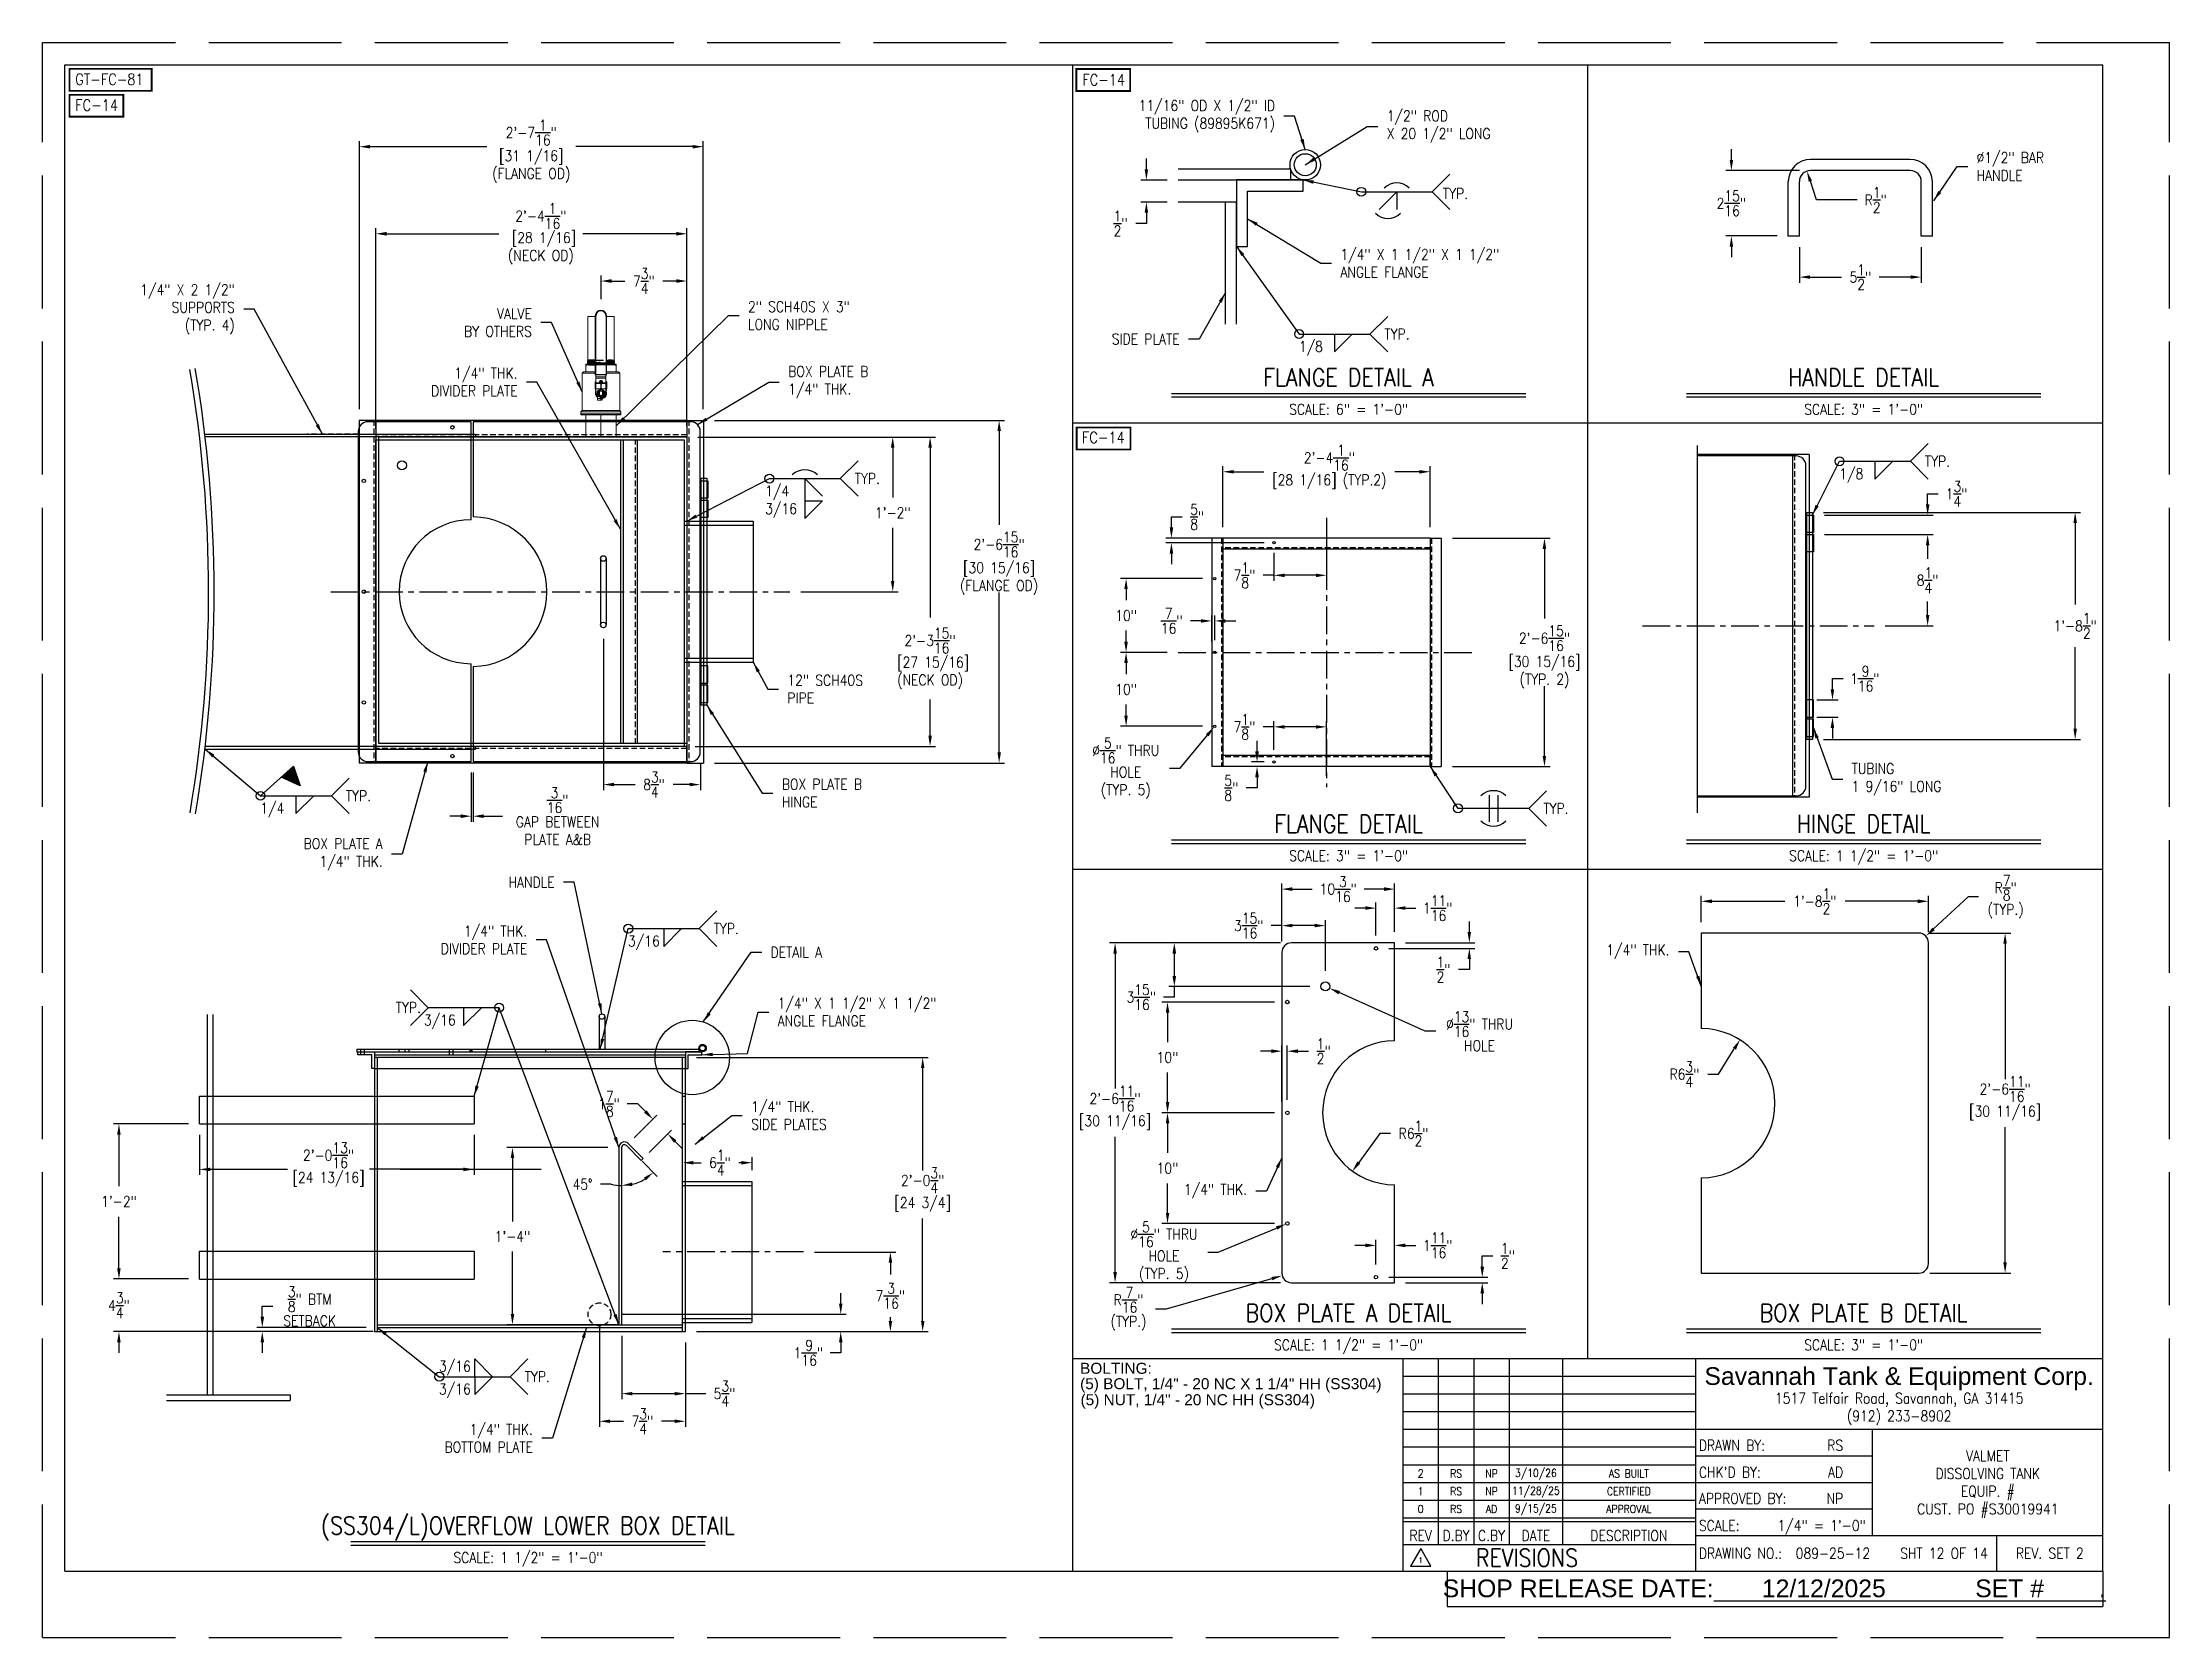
# Model space of a CAD drawing. Extents: x -36 to 1116, y 36 to 900.
import ezdxf
from ezdxf.enums import TextEntityAlignment as Align

# ---------------------------------------------------------------- set-up
doc = ezdxf.new("R2010")
doc.units = 0
doc.header["$LTSCALE"] = 12
doc.header["$MEASUREMENT"] = 0
doc.header["$PDMODE"] = 33
doc.header["$PDSIZE"] = -0.5
for name, pattern in [('AM_ISO02W050', [7.5, 6, -1.5]), ('CENTER', [2, 1.25, -0.25, 0.25, -0.25]), ('HIDDEN', [0.375, 0.25, -0.125]), ('HIDDEN2', [0.1875, 0.125, -0.0625])]:
    doc.linetypes.add(name, pattern=pattern)
doc.layers.get('0').update_dxf_attribs({"linetype": 'CONTINUOUS'})
doc.layers.get('Defpoints').update_dxf_attribs({"linetype": 'CONTINUOUS'})
for name, color, linetype in [('1.25x1.25x.25', 34, 'CONTINUOUS'), ('10 PIPE', 7, 'CONTINUOUS'), ('12 PIPE', 7, 'CONTINUOUS'), ('6X20', 3, 'CONTINUOUS'), ('CENTER', 6, 'CENTER'), ('COVER', 3, 'CONTINUOUS'), ('DIM', 1, 'CONTINUOUS'), ('HANDLE', 2, 'CONTINUOUS'), ('HATCH', 11, 'CONTINUOUS'), ('SHELL', 40, 'CONTINUOUS'), ('SHOP TAG', 11, 'CONTINUOUS'), ('TEXT', 4, 'CONTINUOUS')]:
    doc.layers.add(name, color=color, linetype=linetype)
doc.layers.add('AM_0', color=7, linetype='CONTINUOUS', lineweight=30)
doc.layers.add('AM_3', color=6, linetype='HIDDEN', lineweight=25)
doc.styles.add('ROMANS', font='ROMANS.shx', dxfattribs={"width": 0.85, "height": 5.76})
doc.styles.get("Standard").update_dxf_attribs({"font": 'sanss___.ttf'})
doc.linetypes.add('Amzigzag', pattern='A,0.0001,[135,ltypeshp.shx,S=0.04,R=0,X=0,Y=0],-11', length=11.0001)
doc.dimstyles.get("Standard").update_dxf_attribs({"dimtxt": 0.18, "dimasz": 0.18, "dimexe": 0.18, "dimexo": 0.0625, "dimgap": 0.09, "dimtad": 0, "dimtih": 1, "dimtoh": 1, "dimdec": 4, "dimzin": 0, "dimdsep": 46, "dimtxsty": 'Standard', "dimcen": 0.09, "dimadec": 0, "dimazin": 0, "dimtfac": 1, "dimtdec": 4, "dimtofl": 0, "dimtmove": 0, "dimatfit": 3, "dimfxl": 1, "dimtolj": 1, "dimtzin": 0, "dimarcsym": 0})

msp = doc.modelspace()

# ---------------------------------------------------------------- texts
at = {"layer": 'DIM', "style": 'ROMANS', "width": 0.85}
for p in [(729.28953, 818.16716), (697.6337, 742.06461), (990.35725, 673.14208), (410.73903, 663.78187), (135.11194, 491.91336), (783.69685, 485.12403), (334.31031, 419.9809), (162.14698, 377.22768), (231.95106, 177.27917)]:
    msp.add_text('TYP.', height=5.76, dxfattribs=at).set_placement(p, align=Align.MIDDLE_CENTER)
for s, p in [('1/8', (644.44962, 732.46461)), ('1/8', (937.17316, 663.54208)), ('1/4', (355.38869, 654.18187)), ('3/16', (355.38869, 644.58187)), ('1/4', (81.92785, 482.31336)), ('3/16', (281.12623, 410.3809)), ('3/16', (170.57746, 367.56857)), ('3/16', (178.76698, 180.04614)), ('3/16', (178.76698, 167.67917))]:
    msp.add_text(s, height=5.76, dxfattribs=at).set_placement(p)
for s, height, p in [('FLANGE DETAIL A', 9.6, (671.42061, 713.8165)), ('HANDLE DETAIL', 9.6, (950.38347, 713.8165)), ('SCALE: 6" = 1\'-0"', 5.76, (671.42061, 698.41926)), ('SCALE: 3" = 1\'-0"', 5.76, (950.38347, 698.41926)), ('FLANGE DETAIL', 9.6, (671.42061, 471.97219)), ('HINGE DETAIL', 9.6, (950.38347, 471.97219)), ('SCALE: 3" = 1\'-0"', 5.76, (671.42061, 456.57495)), ('SCALE: 1 1/2" = 1\'-0"', 5.76, (950.38347, 456.57495)), ('BOX PLATE A DETAIL', 9.6, (671.42061, 207.00992)), ('BOX PLATE B DETAIL', 9.6, (950.38347, 207.00992)), ('SCALE: 1 1/2" = 1\'-0"', 5.76, (671.42061, 191.61268)), ('SCALE: 3" = 1\'-0"', 5.76, (950.38347, 191.61268)), ('(SS304/L)OVERFLOW LOWER BOX DETAIL', 9.6, (226.93505, 91.80992)), ('SCALE: 1 1/2" = 1\'-0"', 5.76, (226.93505, 76.41268))]:
    msp.add_text(s, height=height, dxfattribs=at).set_placement(p, align=Align.CENTER)
at = {"layer": 'DIM', "char_height": 5.76, "style": 'ROMANS'}
for s, insert, attachment_point in [('11/16" OD X 1/2" ID\\PTUBING (89895K671)', (631.55299, 860.08135), 6), ('1/2" ROD\\PX 20 1/2" LONG', (692.06381, 854.51), 4), ('%%C1/2" BAR\\PHANDLE', (1011.55055, 832.84257), 4), ('\\A1;1/4" X 1 1/2" X 1 1/2"\\PANGLE FLANGE', (666.96606, 780.42449), 4), ('1/4" X 2 1/2"\\PSUPPORTS\\P(TYP. 4)', (68.14032, 755.5277), 6), ('VALVE\\PBY OTHERS', (229.01933, 748.31352), 6), ('2" SCH40S X 3"\\PLONG NIPPLE', (346.08699, 752.06906), 4), ('SIDE PLATE', (579.85983, 739.37491), 6), ('1/4" THK.\\PDIVIDER PLATE', (221.2434, 716.04696), 6), ('BOX PLATE B\\P1/4" THK.', (367.86489, 716.05725), 4), ('12" SCH40S\\PPIPE', (367.43888, 549.72476), 4), ('TUBING\\P1 9/16" LONG', (943.83925, 500.89852), 4), ('BOX PLATE B \\PHINGE', (364.40776, 493.38509), 4), ('BOX PLATE A\\P1/4" THK.', (148.24553, 460.2474), 6), ('HANDLE', (241.36416, 445.08222), 6), ('1/4" THK.\\PDIVIDER PLATE', (226.48805, 413.8886), 6), ('DETAIL A', (358.31861, 407.17699), 4), ('1/4" THK.', (845.20633, 407.47397), 6), ('\\A1;1/4" X 1 1/2" X 1 1/2"\\PANGLE FLANGE', (362.17132, 374.77093), 4), ('1/4" THK.\\PSIDE PLATES', (347.82134, 318.74632), 4), ('1/4" THK.', (616.40853, 277.76392), 6), ('1/4" THK.\\PBOTTOM PLATE', (229.58511, 143.92468), 6)]:
    msp.add_mtext(s, dxfattribs=dict(at, insert=insert, attachment_point=attachment_point))
at = {"layer": 'SHOP TAG'}
msp.add_text('SHOP RELEASE DATE:%%U       12/12/2025             SET #        .', height=9.6, dxfattribs=at).set_placement((901.97319, 62.60899), align=Align.MIDDLE_CENTER)
at = {"layer": 'TEXT'}
for s, height, p in [('BOLTING:', 5.961327, (525.97408, 181.81891)), ('(5) BOLT, 1/4" - 20 NC X 1 1/4" HH (SS304)', 5.9613275, (525.97408, 173.47577)), ('(5) NUT, 1/4" - 20 NC HH (SS304)', 5.9613275, (526.22182, 164.78217))]:
    msp.add_text(s, height=height, dxfattribs=at).set_placement(p, align=Align.MIDDLE_LEFT)
msp.add_text('Savannah Tank & Equipment Corp.', height=9.6, dxfattribs=at).set_placement((969.6, 177.6), align=Align.MIDDLE_CENTER)
at = {"layer": 'TEXT', "style": 'ROMANS', "width": 0.85}
for s, height, p in [('1517 Telfair Road, Savannah, GA 31415', 5.76, (969.6, 165.6)), ('(912) 233-8902', 5.76, (969.6, 156)), ('DISSOLVING TANK', 5.76, (1017.6, 124.8)), ('VALMET', 5.76, (1017.6, 134.4)), ('EQUIP. #', 5.76, (1017.6, 115.2)), ('CUST. PO #S30019941', 5.76, (1017.6, 105.6)), ('REVISIONS', 9.6, (768.03486, 79.2)), ('REV. SET 2', 5.76, (1051.2, 81.6)), ('1', 2.88, (710.43486, 77.80148))]:
    msp.add_text(s, height=height, dxfattribs=at).set_placement(p, align=Align.MIDDLE_CENTER)
for s, p in [('DRAWN BY:', (861.12, 140.09634)), ("CHK'D BY:", (861.12, 125.51902)), ('APPROVED BY:', (861.12, 111.29634)), ('SCALE:', (861.12, 96.63941)), ('SCALE:', (861.12, 96.63729)), ('DRAWING NO.:', (861.12, 81.6)), ('089-25-12', (913.58388, 81.6))]:
    msp.add_text(s, height=5.76, dxfattribs=at).set_placement(p, align=Align.MIDDLE_LEFT)
for s, p in [('RS', (939.27187, 140.09634)), ('AD', (939.27187, 125.51902)), ('NP', (939.27187, 111.29634)), ('1/4" = 1\'-0"', (951.50788, 96.63729)), ('SHT 12 OF 14', (1017.59405, 81.6))]:
    msp.add_text(s, height=5.76, dxfattribs=at).set_placement(p, align=Align.MIDDLE_RIGHT)
for s, height, p in [('2', 4.32, (710.43486, 124.8)), ('RS', 4.32, (729.63486, 124.8)), ('NP', 4.32, (748.83486, 124.8)), ('3/10/26', 4.32, (772.83486, 124.8)), ('AS BUILT', 4.32, (823.21743, 124.8)), ('1', 4.32, (710.43486, 115.2)), ('RS', 4.32, (729.63486, 115.2)), ('NP', 4.32, (748.83486, 115.2)), ('11/28/25', 4.32, (772.83486, 115.2)), ('CERTIFIED', 4.32, (823.21743, 115.2)), ('0', 4.32, (710.43486, 105.6)), ('RS', 4.32, (729.63486, 105.6)), ('AD', 4.32, (748.83486, 105.6)), ('9/15/25', 4.32, (772.83486, 105.6)), ('APPROVAL', 4.32, (823.21743, 105.6)), ('REV', 5.76, (710.43486, 91.2)), ('D.BY', 5.76, (729.63486, 91.2)), ('C.BY', 5.76, (748.83486, 91.2)), ('DATE', 5.76, (772.83486, 91.2)), ('DESCRIPTION', 5.76, (823.21743, 91.2))]:
    msp.add_text(s, height=height, dxfattribs=at).set_placement(p, align=Align.MIDDLE)
at = {"layer": 'TEXT', "char_height": 6.048, "width": 117.1626667, "attachment_point": 1, "style": 'ROMANS'}
for s, insert in [('GT-FC-81', (-18.26443, 883.09666)), ('FC-14', (527.2142, 882.85328)), ('FC-14', (-18.26443, 869.09963)), ('FC-14', (527.01379, 689.05996))]:
    msp.add_mtext(s, dxfattribs=dict(at, insert=insert))

# ---------------------------------------------------------------- blocks, each defined once
blk = doc.blocks.new('*D176')
at = {"layer": 'Defpoints', "color": 0, "transparency": 16777216}
for p in [(49, 314.2), (197.8, 314.2), (197.8, 289.6)]:
    blk.add_point(p, dxfattribs=at)
at = {"layer": 'DIM', "color": 0, "lineweight": -2, "transparency": 16777216}
for p, q in [((49, 308.2), (49, 286.6)), ((197.8, 308.2), (197.8, 286.6)), ((54.8, 289.6), (96.7, 289.6)), ((192, 289.6), (141.1, 289.6))]:
    blk.add_line(p, q, dxfattribs=at)
at = {"layer": 'DIM', "color": 0, "transparency": 16777216}
for points in [[(54.8, 290.5), (54.8, 288.6), (49, 289.6)], [(192, 290.5), (192, 288.6), (197.8, 289.6)]]:
    blk.add_solid(points, dxfattribs=at)
at = {"layer": 'DIM', "color": 0, "transparency": 16777216, "char_height": 5.76, "attachment_point": 5, "style": 'ROMANS'}
for s, insert in [('\\A1;2\'-0{\\H1x;\\S13/16;}"', (118.9, 297.2)), ('\\A1;[24 13/16]', (118.9, 284.2))]:
    blk.add_mtext(s, dxfattribs=dict(at, insert=insert))
blk = doc.blocks.new('*D179')
at = {"layer": 'Defpoints', "color": 0, "transparency": 16777216}
for p in [(5.4, 230.2), (49, 230.2), (149, 201.7)]:
    blk.add_point(p, dxfattribs=at)
at = {"layer": 'DIM', "color": 0, "lineweight": -2, "transparency": 16777216}
for p, q in [((5.4, 235.9), (5.4, 241.7)), ((43, 230.2), (2.4, 230.2)), ((143, 201.7), (2.4, 201.7)), ((5.4, 195.9), (5.4, 190.2))]:
    blk.add_line(p, q, dxfattribs=at)
at = {"layer": 'DIM', "color": 0, "transparency": 16777216}
for points in [[(4.4, 235.9), (6.3, 235.9), (5.4, 230.2)], [(4.4, 195.9), (6.3, 195.9), (5.4, 201.7)]]:
    blk.add_solid(points, dxfattribs=at)
at = {"layer": 'DIM', "color": 0, "transparency": 16777216, "insert": (5.4, 215.9), "char_height": 5.76, "attachment_point": 5, "style": 'ROMANS'}
blk.add_mtext('\\A1;4{\\H1x;\\S3/4;}"', dxfattribs=at)
blk = doc.blocks.new('*D180')
at = {"layer": 'Defpoints', "color": 0, "transparency": 16777216}
for p in [(5.4, 314.2), (49, 314.2), (49, 230.2)]:
    blk.add_point(p, dxfattribs=at)
at = {"layer": 'DIM', "color": 0, "lineweight": -2, "transparency": 16777216}
for p, q in [((43, 314.2), (2.4, 314.2)), ((5.4, 308.4), (5.4, 280.4)), ((5.4, 235.9), (5.4, 263.9)), ((43, 230.2), (2.4, 230.2))]:
    blk.add_line(p, q, dxfattribs=at)
at = {"layer": 'DIM', "color": 0, "transparency": 16777216}
for points in [[(4.4, 308.4), (6.3, 308.4), (5.4, 314.2)], [(4.4, 235.9), (6.3, 235.9), (5.4, 230.2)]]:
    blk.add_solid(points, dxfattribs=at)
at = {"layer": 'DIM', "color": 0, "transparency": 16777216, "insert": (5.4, 272.2), "char_height": 5.76, "attachment_point": 5, "style": 'ROMANS'}
blk.add_mtext('\\A1;1\'-2"', dxfattribs=at)
blk = doc.blocks.new('*D181')
at = {"layer": 'Defpoints', "color": 0, "transparency": 16777216}
for p in [(313, 796.4), (144.6, 684.8), (313, 686.3)]:
    blk.add_point(p, dxfattribs=at)
at = {"layer": 'DIM', "color": 0, "lineweight": -2, "transparency": 16777216}
for p, q in [((144.6, 690.8), (144.6, 799.4)), ((150.3, 796.4), (211.1, 796.4)), ((307.2, 796.4), (256.6, 796.4)), ((313, 692.3), (313, 799.4))]:
    blk.add_line(p, q, dxfattribs=at)
at = {"layer": 'DIM', "color": 0, "transparency": 16777216}
for points in [[(150.3, 797.4), (150.3, 795.4), (144.6, 796.4)], [(307.2, 797.4), (307.2, 795.4), (313, 796.4)]]:
    blk.add_solid(points, dxfattribs=at)
at = {"layer": 'DIM', "color": 0, "transparency": 16777216, "insert": (233.9, 796.4), "char_height": 5.76, "attachment_point": 5, "style": 'ROMANS'}
blk.add_mtext('\\A1;2\'-4{\\H1x;\\S1/16;}"\\P [28 1/16]\\P(NECK OD)', dxfattribs=at)
blk = doc.blocks.new('*D182')
at = {"layer": 'Defpoints', "color": 0, "transparency": 16777216}
for p in [(313, 686.3), (311.5, 518.7), (444.7, 518.7)]:
    blk.add_point(p, dxfattribs=at)
at = {"layer": 'DIM', "color": 0, "lineweight": -2, "transparency": 16777216}
for p, q in [((319, 686.3), (447.7, 686.3)), ((444.7, 680.6), (444.7, 588.6)), ((444.7, 524.5), (444.7, 544.1)), ((317.5, 518.7), (447.7, 518.7))]:
    blk.add_line(p, q, dxfattribs=at)
at = {"layer": 'DIM', "color": 0, "transparency": 16777216}
for points in [[(443.8, 680.6), (445.7, 680.6), (444.7, 686.3)], [(443.8, 524.5), (445.7, 524.5), (444.7, 518.7)]]:
    blk.add_solid(points, dxfattribs=at)
at = {"layer": 'DIM', "color": 0, "transparency": 16777216, "insert": (444.7, 566.4), "char_height": 5.76, "attachment_point": 5, "style": 'ROMANS'}
blk.add_mtext('\\A1;2\'-3{\\H1x;\\S15/16;}"\\P [27 15/16]\\P(NECK OD)', dxfattribs=at)
blk = doc.blocks.new('*D183')
at = {"layer": 'Defpoints', "color": 0, "transparency": 16777216}
for p in [(313, 686.3), (368.8, 602.5), (424.5, 602.5)]:
    blk.add_point(p, dxfattribs=at)
at = {"layer": 'DIM', "color": 0, "lineweight": -2, "transparency": 16777216}
for p, q in [((319, 686.3), (427.5, 686.3)), ((424.5, 680.6), (424.5, 653.5)), ((424.5, 608.3), (424.5, 637.1)), ((374.8, 602.5), (427.5, 602.5))]:
    blk.add_line(p, q, dxfattribs=at)
at = {"layer": 'DIM', "color": 0, "transparency": 16777216}
for points in [[(423.5, 680.6), (425.4, 680.6), (424.5, 686.3)], [(423.5, 608.3), (425.4, 608.3), (424.5, 602.5)]]:
    blk.add_solid(points, dxfattribs=at)
at = {"layer": 'DIM', "color": 0, "transparency": 16777216, "insert": (424.5, 645.3), "char_height": 5.76, "attachment_point": 5, "style": 'ROMANS'}
blk.add_mtext('\\A1;1\'-2"', dxfattribs=at)
blk = doc.blocks.new('*D184')
at = {"layer": 'Defpoints', "color": 0, "transparency": 16777216}
for p in [(321.9, 843.6), (135.6, 695.3), (321.9, 695.3)]:
    blk.add_point(p, dxfattribs=at)
at = {"layer": 'DIM', "color": 0, "lineweight": -2, "transparency": 16777216}
for p, q in [((135.6, 701.3), (135.6, 846.6)), ((141.3, 843.6), (204.6, 843.6)), ((316.1, 843.6), (252.9, 843.6)), ((321.9, 701.3), (321.9, 846.6))]:
    blk.add_line(p, q, dxfattribs=at)
at = {"layer": 'DIM', "color": 0, "transparency": 16777216}
for points in [[(141.3, 844.5), (141.3, 842.6), (135.6, 843.6)], [(316.1, 844.5), (316.1, 842.6), (321.9, 843.6)]]:
    blk.add_solid(points, dxfattribs=at)
at = {"layer": 'DIM', "color": 0, "transparency": 16777216, "char_height": 5.76, "attachment_point": 5, "style": 'ROMANS'}
for s, insert in [('\\A1;2\'-7{\\H1x;\\S1/16;}"', (228.7, 851.2)), ('\\A1;[31 1/16]\\P(FLANGE OD)', (228.7, 832.9))]:
    blk.add_mtext(s, dxfattribs=dict(at, insert=insert))
blk = doc.blocks.new('*D185')
at = {"layer": 'Defpoints', "color": 0, "transparency": 16777216}
for p in [(321.9, 695.3), (322, 509.7), (482.1, 509.7)]:
    blk.add_point(p, dxfattribs=at)
at = {"layer": 'DIM', "color": 0, "lineweight": -2, "transparency": 16777216}
for p, q in [((327.9, 695.3), (485.1, 695.3)), ((482.1, 689.6), (482.1, 638.8)), ((482.1, 515.5), (482.1, 602)), ((328, 509.7), (485.1, 509.7))]:
    blk.add_line(p, q, dxfattribs=at)
at = {"layer": 'DIM', "color": 0, "transparency": 16777216}
for points in [[(481.2, 689.6), (483.1, 689.6), (482.1, 695.3)], [(481.2, 515.5), (483.1, 515.5), (482.1, 509.7)]]:
    blk.add_solid(points, dxfattribs=at)
at = {"layer": 'DIM', "color": 0, "transparency": 16777216, "char_height": 5.76, "attachment_point": 5, "style": 'ROMANS'}
for s, insert in [('\\A1;2\'-6{\\H1x;\\S15/16;}"', (482.1, 628.1)), ('\\A1;[30 15/16]\\P(FLANGE OD)', (482.1, 609.7))]:
    blk.add_mtext(s, dxfattribs=dict(at, insert=insert))
blk = doc.blocks.new('*D186')
at = {"layer": 'Defpoints', "color": 0, "transparency": 16777216}
for p in [(376.2, 244.8), (423.2, 244.8), (312.2, 201.7)]:
    blk.add_point(p, dxfattribs=at)
at = {"layer": 'DIM', "color": 0, "lineweight": -2, "transparency": 16777216}
for p, q in [((382.2, 244.8), (426.2, 244.8)), ((423.2, 239.1), (423.2, 232.6)), ((423.2, 207.4), (423.2, 209.5)), ((318.2, 201.7), (426.2, 201.7))]:
    blk.add_line(p, q, dxfattribs=at)
at = {"layer": 'DIM', "color": 0, "transparency": 16777216}
for points in [[(422.3, 239.1), (424.2, 239.1), (423.2, 244.8)], [(422.3, 207.4), (424.2, 207.4), (423.2, 201.7)]]:
    blk.add_solid(points, dxfattribs=at)
at = {"layer": 'DIM', "color": 0, "transparency": 16777216, "insert": (423.2, 221.1), "char_height": 5.76, "attachment_point": 5, "style": 'ROMANS'}
blk.add_mtext('\\A1;7{\\H1x;\\S3/16;}"', dxfattribs=at)
blk = doc.blocks.new('*D187')
at = {"layer": 'Defpoints', "color": 0, "transparency": 16777216}
for p in [(277.7, 205.4), (312.2, 201.7), (277.7, 168.1)]:
    blk.add_point(p, dxfattribs=at)
at = {"layer": 'DIM', "color": 0, "lineweight": -2, "transparency": 16777216}
for p, q in [((277.7, 199.4), (277.7, 165.1)), ((312.2, 195.7), (312.2, 165.1)), ((283.4, 168.1), (306.4, 168.1)), ((312.2, 168.1), (323.2, 168.1))]:
    blk.add_line(p, q, dxfattribs=at)
at = {"layer": 'DIM', "color": 0, "transparency": 16777216}
for points in [[(283.4, 169), (283.4, 167.1), (277.7, 168.1)], [(306.4, 169), (306.4, 167.1), (312.2, 168.1)]]:
    blk.add_solid(points, dxfattribs=at)
at = {"layer": 'DIM', "color": 0, "transparency": 16777216, "insert": (333.4, 168.1), "char_height": 5.76, "attachment_point": 5, "style": 'ROMANS'}
blk.add_mtext('\\A1;5{\\H1x;\\S3/4;}"', dxfattribs=at)
blk = doc.blocks.new('*D188')
at = {"layer": 'Defpoints', "color": 0, "transparency": 16777216}
for p in [(265.7, 211.1), (312.2, 201.7), (265.7, 153.1)]:
    blk.add_point(p, dxfattribs=at)
at = {"layer": 'DIM', "color": 0, "lineweight": -2, "transparency": 16777216}
for p, q in [((265.7, 205.1), (265.7, 150.1)), ((312.2, 195.7), (312.2, 150.1)), ((271.4, 153.1), (278.6, 153.1)), ((306.4, 153.1), (299.2, 153.1))]:
    blk.add_line(p, q, dxfattribs=at)
at = {"layer": 'DIM', "color": 0, "transparency": 16777216}
for points in [[(271.4, 154.1), (271.4, 152.2), (265.7, 153.1)], [(306.4, 154.1), (306.4, 152.2), (312.2, 153.1)]]:
    blk.add_solid(points, dxfattribs=at)
at = {"layer": 'DIM', "color": 0, "transparency": 16777216, "insert": (288.9, 153.1), "char_height": 5.76, "attachment_point": 5, "style": 'ROMANS'}
blk.add_mtext('\\A1;7{\\H1x;\\S3/4;}"', dxfattribs=at)
blk = doc.blocks.new('*D189')
at = {"layer": 'Defpoints', "color": 0, "transparency": 16777216}
for p in [(312.2, 350.2), (312.2, 201.7), (440.7, 201.7)]:
    blk.add_point(p, dxfattribs=at)
at = {"layer": 'DIM', "color": 0, "lineweight": -2, "transparency": 16777216}
for p, q in [((318.2, 350.2), (443.7, 350.2)), ((440.7, 344.4), (440.7, 289)), ((440.7, 207.4), (440.7, 262.9)), ((318.2, 201.7), (443.7, 201.7))]:
    blk.add_line(p, q, dxfattribs=at)
at = {"layer": 'DIM', "color": 0, "transparency": 16777216}
for points in [[(439.8, 344.4), (441.7, 344.4), (440.7, 350.2)], [(439.8, 207.4), (441.7, 207.4), (440.7, 201.7)]]:
    blk.add_solid(points, dxfattribs=at)
at = {"layer": 'DIM', "color": 0, "transparency": 16777216, "char_height": 5.76, "attachment_point": 5, "style": 'ROMANS'}
for s, insert in [('\\A1;2\'-0{\\H1x;\\S3/4;}"', (440.7, 283.6)), ('\\A1;[24 3/4]', (440.7, 270.6))]:
    blk.add_mtext(s, dxfattribs=dict(at, insert=insert))
blk = doc.blocks.new('*D190')
at = {"layer": 'Defpoints', "color": 0, "transparency": 16777216}
for p in [(266.5, 770.8), (266.5, 754.9), (313, 686.3)]:
    blk.add_point(p, dxfattribs=at)
at = {"layer": 'DIM', "color": 0, "lineweight": -2, "transparency": 16777216}
for p, q in [((266.5, 760.9), (266.5, 773.8)), ((313, 692.3), (313, 773.8)), ((272.2, 770.8), (279.4, 770.8)), ((307.2, 770.8), (300, 770.8))]:
    blk.add_line(p, q, dxfattribs=at)
at = {"layer": 'DIM', "color": 0, "transparency": 16777216}
for points in [[(272.2, 771.8), (272.2, 769.8), (266.5, 770.8)], [(307.2, 771.8), (307.2, 769.8), (313, 770.8)]]:
    blk.add_solid(points, dxfattribs=at)
at = {"layer": 'DIM', "color": 0, "transparency": 16777216, "insert": (289.7, 770.8), "char_height": 5.76, "attachment_point": 5, "style": 'ROMANS'}
blk.add_mtext('\\A1;7{\\H1x;\\S3/4;}"', dxfattribs=at)
blk = doc.blocks.new('*D191')
at = {"layer": 'Defpoints', "color": 0, "transparency": 16777216}
for p in [(267.8, 583), (320.3, 515.7), (267.8, 498)]:
    blk.add_point(p, dxfattribs=at)
at = {"layer": 'DIM', "color": 0, "lineweight": -2, "transparency": 16777216}
for p, q in [((267.8, 577), (267.8, 495)), ((320.3, 509.7), (320.3, 495)), ((273.5, 498), (284.9, 498)), ((314.5, 498), (305.5, 498))]:
    blk.add_line(p, q, dxfattribs=at)
at = {"layer": 'DIM', "color": 0, "transparency": 16777216}
for points in [[(273.5, 499), (273.5, 497.1), (267.8, 498)], [(314.5, 499), (314.5, 497.1), (320.3, 498)]]:
    blk.add_solid(points, dxfattribs=at)
at = {"layer": 'DIM', "color": 0, "transparency": 16777216, "insert": (295.2, 498), "char_height": 5.76, "attachment_point": 5, "style": 'ROMANS'}
blk.add_mtext('\\A1;8{\\H1x;\\S3/4;}"', dxfattribs=at)
blk = doc.blocks.new('*D192')
at = {"layer": 'Defpoints', "color": 0, "transparency": 16777216}
for p in [(83, 203.9), (143.8, 201.7), (145.3, 203.9)]:
    blk.add_point(p, dxfattribs=at)
at = {"layer": 'DIM', "color": 0, "lineweight": -2, "transparency": 16777216}
for p, q in [((83, 209.7), (83, 215.4)), ((83, 215.4), (88.8, 215.4)), ((139.3, 203.9), (80, 203.9)), ((137.8, 201.7), (80, 201.7)), ((83, 195.9), (83, 190.2))]:
    blk.add_line(p, q, dxfattribs=at)
at = {"layer": 'DIM', "color": 0, "transparency": 16777216}
for points in [[(82.1, 209.7), (84, 209.7), (83, 203.9)], [(82.1, 195.9), (84, 195.9), (83, 201.7)]]:
    blk.add_solid(points, dxfattribs=at)
at = {"layer": 'DIM', "color": 0, "transparency": 16777216, "insert": (108.7, 215.4), "char_height": 5.76, "attachment_point": 5, "style": 'ROMANS'}
blk.add_mtext('\\A1;{\\H1x;\\S3/8;}" BTM\\PSETBACK', dxfattribs=at)
blk = doc.blocks.new('*D193')
at = {"layer": 'Defpoints', "color": 0, "transparency": 16777216}
for p in [(277.7, 301.4), (280.2, 302.5), (284.5, 298.2), (289.8, 284.1), (277.7, 205.4)]:
    blk.add_point(p, dxfattribs=at)
at = {"layer": 'DIM', "color": 0, "lineweight": -2, "transparency": 16777216}
for p, q in [((288.7, 294), (296.9, 285.8)), ((271.9, 281.5), (266.2, 281.5))]:
    blk.add_line(p, q, dxfattribs=at)
for start, end in [(256.3311, 270), (283.6689, 301.3311)]:
    blk.add_arc((277.7, 305), 24.2, start, end, dxfattribs=at)
at = {"layer": 'DIM', "color": 0, "transparency": 16777216}
for points in [[(283.5, 280.6), (283.3, 282.5), (277.7, 280.8)], [(289.7, 285.1), (290.8, 283.6), (294.8, 287.9)]]:
    blk.add_solid(points, dxfattribs=at)
at = {"layer": 'DIM', "color": 0, "transparency": 16777216, "insert": (256.5, 281.5), "char_height": 5.76, "attachment_point": 5, "style": 'ROMANS'}
blk.add_mtext('\\A1;45°', dxfattribs=at)
blk = doc.blocks.new('*D194')
at = {"layer": 'Defpoints', "color": 0, "transparency": 16777216}
for p in [(280.2, 302.5), (302.6, 308.8), (288.2, 294.5)]:
    blk.add_point(p, dxfattribs=at)
at = {"layer": 'DIM', "color": 0, "lineweight": -2, "transparency": 16777216}
for p, q in [((286.4, 325), (280.7, 325)), ((290.5, 320.9), (286.4, 325)), ((284.5, 306.7), (296.7, 318.9)), ((292.5, 298.7), (304.7, 310.9)), ((306.7, 304.7), (310.7, 300.7))]:
    blk.add_line(p, q, dxfattribs=at)
at = {"layer": 'DIM', "color": 0, "transparency": 16777216}
for points in [[(291.2, 321.6), (289.8, 320.2), (294.6, 316.8)], [(307.3, 305.4), (306, 304), (302.6, 308.8)]]:
    blk.add_solid(points, dxfattribs=at)
at = {"layer": 'DIM', "color": 0, "transparency": 16777216, "insert": (270.8, 325), "char_height": 5.76, "attachment_point": 5, "style": 'ROMANS'}
blk.add_mtext('\\A1;1{\\H1x;\\S7/8;}"', dxfattribs=at)
blk = doc.blocks.new('*D195')
at = {"layer": 'Defpoints', "color": 0, "transparency": 16777216}
for p in [(276.2, 301.4), (218.5, 205.4), (281.4, 205.4)]:
    blk.add_point(p, dxfattribs=at)
at = {"layer": 'DIM', "color": 0, "lineweight": -2, "transparency": 16777216}
for p, q in [((270.2, 301.4), (215.5, 301.4)), ((218.5, 295.7), (218.5, 261.4)), ((218.5, 211.2), (218.5, 245)), ((275.4, 205.4), (215.5, 205.4))]:
    blk.add_line(p, q, dxfattribs=at)
at = {"layer": 'DIM', "color": 0, "transparency": 16777216}
for points in [[(217.6, 295.7), (219.5, 295.7), (218.5, 301.4)], [(217.6, 211.2), (219.5, 211.2), (218.5, 205.4)]]:
    blk.add_solid(points, dxfattribs=at)
at = {"layer": 'DIM', "color": 0, "transparency": 16777216, "insert": (218.5, 253.2), "char_height": 5.76, "attachment_point": 5, "style": 'ROMANS'}
blk.add_mtext('\\A1;1\'-4"', dxfattribs=at)
blk = doc.blocks.new('*D196')
at = {"layer": 'Defpoints', "color": 0, "transparency": 16777216}
for p in [(310.7, 293.2), (310.7, 283.1), (348.3, 283.1)]:
    blk.add_point(p, dxfattribs=at)
at = {"layer": 'DIM', "color": 0, "lineweight": -2, "transparency": 16777216}
for p, q in [((310.7, 289.1), (310.7, 296.2)), ((316.4, 293.2), (320.7, 293.2)), ((342.5, 293.2), (341.1, 293.2)), ((348.3, 289.1), (348.3, 296.2))]:
    blk.add_line(p, q, dxfattribs=at)
at = {"layer": 'DIM', "color": 0, "transparency": 16777216}
for points in [[(316.4, 294.1), (316.4, 292.2), (310.7, 293.2)], [(342.5, 294.1), (342.5, 292.2), (348.3, 293.2)]]:
    blk.add_solid(points, dxfattribs=at)
at = {"layer": 'DIM', "color": 0, "transparency": 16777216, "insert": (330.9, 293.2), "char_height": 5.76, "attachment_point": 5, "style": 'ROMANS'}
blk.add_mtext('\\A1;6{\\H1x;\\S1/4;}"', dxfattribs=at)
blk = doc.blocks.new('*D198')
at = {"layer": 'Defpoints', "color": 0, "transparency": 16777216}
for p in [(271.9, 211.1), (312.2, 201.7), (396.3, 201.7)]:
    blk.add_point(p, dxfattribs=at)
at = {"layer": 'DIM', "color": 0, "lineweight": -2, "transparency": 16777216}
for p, q in [((396.3, 216.8), (396.3, 222.6)), ((277.9, 211.1), (399.3, 211.1)), ((318.2, 201.7), (399.3, 201.7)), ((396.3, 195.9), (396.3, 190.2)), ((396.3, 190.2), (390.6, 190.2))]:
    blk.add_line(p, q, dxfattribs=at)
at = {"layer": 'DIM', "color": 0, "transparency": 16777216}
for points in [[(395.4, 216.8), (397.3, 216.8), (396.3, 211.1)], [(395.4, 195.9), (397.3, 195.9), (396.3, 201.7)]]:
    blk.add_solid(points, dxfattribs=at)
at = {"layer": 'DIM', "color": 0, "transparency": 16777216, "insert": (378.8, 190.2), "char_height": 5.76, "attachment_point": 5, "style": 'ROMANS'}
blk.add_mtext('\\A1;1{\\H1x;\\S9/16;}"', dxfattribs=at)
blk = doc.blocks.new('*D199')
at = {"layer": 'Defpoints', "color": 0, "transparency": 16777216}
for p in [(921.6, 830.7), (878.7, 795.2), (909.6, 795.2)]:
    blk.add_point(p, dxfattribs=at)
at = {"layer": 'DIM', "color": 0, "lineweight": -2, "transparency": 16777216}
for p, q in [((878.7, 836.4), (878.7, 842.2)), ((915.6, 830.7), (875.7, 830.7)), ((903.6, 795.2), (875.7, 795.2)), ((878.7, 789.4), (878.7, 783.7))]:
    blk.add_line(p, q, dxfattribs=at)
at = {"layer": 'DIM', "color": 0, "transparency": 16777216}
for points in [[(877.8, 836.4), (879.7, 836.4), (878.7, 830.7)], [(877.8, 789.4), (879.7, 789.4), (878.7, 795.2)]]:
    blk.add_solid(points, dxfattribs=at)
at = {"layer": 'DIM', "color": 0, "transparency": 16777216, "insert": (878.7, 812.9), "char_height": 5.76, "attachment_point": 5, "style": 'ROMANS'}
blk.add_mtext('\\A1;2{\\H1x;\\S15/16;}"', dxfattribs=at)
blk = doc.blocks.new('*D200')
at = {"layer": 'Defpoints', "color": 0, "transparency": 16777216}
for p in [(919.6, 830.4), (921.6, 824.7)]:
    blk.add_point(p, dxfattribs=at)
at = {"layer": 'DIM', "color": 0, "lineweight": -2, "transparency": 16777216}
for p, q in [((924.9, 814.7), (921.5, 824.9)), ((946.8, 814.7), (924.9, 814.7))]:
    blk.add_line(p, q, dxfattribs=at)
at = {"layer": 'DIM', "color": 0, "transparency": 16777216}
blk.add_solid([(922.4, 825.2), (920.6, 824.6), (919.6, 830.4)], dxfattribs=at)
at = {"layer": 'DIM', "color": 0, "transparency": 16777216, "insert": (956.9, 814.7), "char_height": 5.76, "attachment_point": 5, "style": 'ROMANS'}
blk.add_mtext('\\A1;R{\\H1x;\\S1/2;}"', dxfattribs=at)
blk = doc.blocks.new('*D201')
at = {"layer": 'Defpoints', "color": 0, "transparency": 16777216}
for p in [(915.6, 795.2), (981.6, 795.2), (981.6, 772.9)]:
    blk.add_point(p, dxfattribs=at)
at = {"layer": 'DIM', "color": 0, "lineweight": -2, "transparency": 16777216}
for p, q in [((915.6, 789.2), (915.6, 769.9)), ((981.6, 789.2), (981.6, 769.9)), ((921.3, 772.9), (938.4, 772.9)), ((975.8, 772.9), (958.7, 772.9))]:
    blk.add_line(p, q, dxfattribs=at)
at = {"layer": 'DIM', "color": 0, "transparency": 16777216}
for points in [[(921.3, 773.9), (921.3, 772), (915.6, 772.9)], [(975.8, 773.9), (975.8, 772), (981.6, 772.9)]]:
    blk.add_solid(points, dxfattribs=at)
at = {"layer": 'DIM', "color": 0, "transparency": 16777216, "insert": (948.6, 772.9), "char_height": 5.76, "attachment_point": 5, "style": 'ROMANS'}
blk.add_mtext('\\A1;5{\\H1x;\\S1/2;}"', dxfattribs=at)
blk = doc.blocks.new('*D203')
at = {"layer": 'Defpoints', "color": 0, "transparency": 16777216}
for p in [(603.3, 667.5), (603.3, 631.5), (715.6, 631.5)]:
    blk.add_point(p, dxfattribs=at)
at = {"layer": 'DIM', "color": 0, "lineweight": -2, "transparency": 16777216}
for p, q in [((603.3, 637.5), (603.3, 670.5)), ((715.6, 637.5), (715.6, 670.5)), ((609.1, 667.5), (625.5, 667.5)), ((709.8, 667.5), (696.4, 667.5))]:
    blk.add_line(p, q, dxfattribs=at)
at = {"layer": 'DIM', "color": 0, "transparency": 16777216}
for points in [[(609.1, 668.4), (609.1, 666.5), (603.3, 667.5)], [(709.8, 668.4), (709.8, 666.5), (715.6, 667.5)]]:
    blk.add_solid(points, dxfattribs=at)
at = {"layer": 'DIM', "color": 0, "transparency": 16777216, "char_height": 5.76, "attachment_point": 5, "style": 'ROMANS'}
for s, insert in [('\\A1;2\'-4{\\H1x;\\S1/16;}"', (661, 675.1)), ('\\A1;[28 1/16] (TYP.2)', (661, 662.1))]:
    blk.add_mtext(s, dxfattribs=dict(at, insert=insert))
blk = doc.blocks.new('*D204')
at = {"layer": 'Defpoints', "color": 0, "transparency": 16777216}
for p in [(721.6, 631.5), (721.6, 507.8), (777.5, 507.8)]:
    blk.add_point(p, dxfattribs=at)
at = {"layer": 'DIM', "color": 0, "lineweight": -2, "transparency": 16777216}
for p, q in [((727.6, 631.5), (780.5, 631.5)), ((777.5, 625.7), (777.5, 588)), ((777.5, 513.5), (777.5, 551.3)), ((727.6, 507.8), (780.5, 507.8))]:
    blk.add_line(p, q, dxfattribs=at)
at = {"layer": 'DIM', "color": 0, "transparency": 16777216}
for points in [[(776.5, 625.7), (778.4, 625.7), (777.5, 631.5)], [(776.5, 513.5), (778.4, 513.5), (777.5, 507.8)]]:
    blk.add_solid(points, dxfattribs=at)
at = {"layer": 'DIM', "color": 0, "transparency": 16777216, "char_height": 5.76, "attachment_point": 5, "style": 'ROMANS'}
for s, insert in [('\\A1;2\'-6{\\H1x;\\S15/16;}"', (777.5, 577.3)), ('\\A1;[30 15/16]\\P(TYP. 2)', (777.5, 558.9))]:
    blk.add_mtext(s, dxfattribs=dict(at, insert=insert))
blk = doc.blocks.new('*D205')
at = {"layer": 'Defpoints', "color": 0, "transparency": 16777216}
for p in [(659.4, 642.6), (630.9, 629.6), (630.9, 611.4)]:
    blk.add_point(p, dxfattribs=at)
at = {"layer": 'DIM', "color": 0, "lineweight": -2, "transparency": 16777216}
for p, q in [((659.4, 636.6), (659.4, 608.4)), ((630.9, 623.6), (630.9, 608.4)), ((630.9, 611.4), (625.2, 611.4)), ((653.7, 611.4), (636.7, 611.4))]:
    blk.add_line(p, q, dxfattribs=at)
at = {"layer": 'DIM', "color": 0, "transparency": 16777216}
for points in [[(636.7, 612.3), (636.7, 610.4), (630.9, 611.4)], [(653.7, 612.3), (653.7, 610.4), (659.4, 611.4)]]:
    blk.add_solid(points, dxfattribs=at)
at = {"layer": 'DIM', "color": 0, "transparency": 16777216, "insert": (615, 611.4), "char_height": 5.76, "attachment_point": 5, "style": 'ROMANS'}
blk.add_mtext('\\A1;7{\\H1x;\\S1/8;}"', dxfattribs=at)
blk = doc.blocks.new('*D206')
at = {"layer": 'Defpoints', "color": 0, "transparency": 16777216}
for p in [(550.9, 609.6), (598.3, 609.6), (579.1, 569.6)]:
    blk.add_point(p, dxfattribs=at)
at = {"layer": 'DIM', "color": 0, "lineweight": -2, "transparency": 16777216}
for p, q in [((592.3, 609.6), (547.9, 609.6)), ((550.9, 603.9), (550.9, 597.9)), ((550.9, 575.4), (550.9, 581.4)), ((573.1, 569.6), (547.9, 569.6))]:
    blk.add_line(p, q, dxfattribs=at)
at = {"layer": 'DIM', "color": 0, "transparency": 16777216}
for points in [[(549.9, 603.9), (551.8, 603.9), (550.9, 609.6)], [(549.9, 575.4), (551.8, 575.4), (550.9, 569.6)]]:
    blk.add_solid(points, dxfattribs=at)
at = {"layer": 'DIM', "color": 0, "transparency": 16777216, "insert": (550.9, 589.6), "char_height": 5.76, "attachment_point": 5, "style": 'ROMANS'}
blk.add_mtext('\\A1;10"', dxfattribs=at)
blk = doc.blocks.new('*D207')
at = {"layer": 'Defpoints', "color": 0, "transparency": 16777216}
for p in [(579.1, 569.6), (550.9, 529.6), (598.3, 529.6)]:
    blk.add_point(p, dxfattribs=at)
at = {"layer": 'DIM', "color": 0, "lineweight": -2, "transparency": 16777216}
for p, q in [((573.1, 569.6), (547.9, 569.6)), ((550.9, 563.9), (550.9, 557.9)), ((550.9, 535.4), (550.9, 541.4)), ((592.3, 529.6), (547.9, 529.6))]:
    blk.add_line(p, q, dxfattribs=at)
at = {"layer": 'DIM', "color": 0, "transparency": 16777216}
for points in [[(549.9, 563.9), (551.8, 563.9), (550.9, 569.6)], [(549.9, 535.4), (551.8, 535.4), (550.9, 529.6)]]:
    blk.add_solid(points, dxfattribs=at)
at = {"layer": 'DIM', "color": 0, "transparency": 16777216, "insert": (550.9, 549.6), "char_height": 5.76, "attachment_point": 5, "style": 'ROMANS'}
blk.add_mtext('\\A1;10"', dxfattribs=at)
blk = doc.blocks.new('*D208')
at = {"layer": 'Defpoints', "color": 0, "transparency": 16777216}
for p in [(630.9, 529.3), (630.9, 510.9), (659.4, 496.7)]:
    blk.add_point(p, dxfattribs=at)
at = {"layer": 'DIM', "color": 0, "lineweight": -2, "transparency": 16777216}
for p, q in [((630.9, 516.9), (630.9, 532.3)), ((659.4, 502.7), (659.4, 532.3)), ((630.9, 529.3), (625.2, 529.3)), ((653.7, 529.3), (636.7, 529.3))]:
    blk.add_line(p, q, dxfattribs=at)
at = {"layer": 'DIM', "color": 0, "transparency": 16777216}
for points in [[(636.7, 530.2), (636.7, 528.3), (630.9, 529.3)], [(653.7, 530.2), (653.7, 528.3), (659.4, 529.3)]]:
    blk.add_solid(points, dxfattribs=at)
at = {"layer": 'DIM', "color": 0, "transparency": 16777216, "insert": (615, 529.3), "char_height": 5.76, "attachment_point": 5, "style": 'ROMANS'}
blk.add_mtext('\\A1;7{\\H1x;\\S1/8;}"', dxfattribs=at)
blk = doc.blocks.new('*D209')
at = {"layer": 'Defpoints', "color": 0, "transparency": 16777216}
for p in [(599.3, 530.1), (598.5, 529.2)]:
    blk.add_point(p, dxfattribs=at)
at = {"layer": 'DIM', "color": 0, "lineweight": -2, "transparency": 16777216}
for p, q in [((580.1, 506.9), (594.9, 524.7)), ((574.4, 506.9), (580.1, 506.9))]:
    blk.add_line(p, q, dxfattribs=at)
at = {"layer": 'DIM', "color": 0, "transparency": 16777216}
blk.add_solid([(594.1, 525.3), (595.6, 524.1), (598.5, 529.2)], dxfattribs=at)
at = {"layer": 'DIM', "color": 0, "transparency": 16777216, "insert": (550.7, 506.9), "char_height": 5.76, "attachment_point": 5, "style": 'ROMANS'}
blk.add_mtext('\\A1;∅{\\H1x;\\S5/16;}" THRU\\PHOLE\\P(TYP. 5)', dxfattribs=at)
blk = doc.blocks.new('*D210')
at = {"layer": 'Defpoints', "color": 0, "transparency": 16777216}
for p in [(621.8, 507.8), (631.6, 510.3), (659.4, 507.8)]:
    blk.add_point(p, dxfattribs=at)
at = {"layer": 'DIM', "color": 0, "lineweight": -2, "transparency": 16777216}
for p, q in [((621.8, 516), (621.8, 521.8)), ((625.6, 510.3), (618.8, 510.3)), ((653.4, 507.8), (618.8, 507.8)), ((621.8, 496.2), (616, 496.2)), ((621.8, 502), (621.8, 496.2))]:
    blk.add_line(p, q, dxfattribs=at)
at = {"layer": 'DIM', "color": 0, "transparency": 16777216}
for points in [[(620.8, 516), (622.8, 516), (621.8, 510.3)], [(620.8, 502), (622.8, 502), (621.8, 507.8)]]:
    blk.add_solid(points, dxfattribs=at)
at = {"layer": 'DIM', "color": 0, "transparency": 16777216, "insert": (607.9, 496.2), "char_height": 5.76, "attachment_point": 5, "style": 'ROMANS'}
blk.add_mtext('\\A1;{\\H1x;\\S5/8;}"', dxfattribs=at)
blk = doc.blocks.new('*D211')
at = {"layer": 'Defpoints', "color": 0, "transparency": 16777216}
for p in [(598.9, 586.7), (597.3, 569.6), (598.9, 570.3)]:
    blk.add_point(p, dxfattribs=at)
at = {"layer": 'DIM', "color": 0, "lineweight": -2, "transparency": 16777216}
for p, q in [((597.3, 575.6), (597.3, 589.7)), ((598.9, 576.3), (598.9, 589.7)), ((591.5, 586.7), (585.8, 586.7)), ((604.7, 586.7), (610.4, 586.7))]:
    blk.add_line(p, q, dxfattribs=at)
at = {"layer": 'DIM', "color": 0, "transparency": 16777216}
for points in [[(591.5, 587.6), (591.5, 585.7), (597.3, 586.7)], [(604.7, 587.6), (604.7, 585.7), (598.9, 586.7)]]:
    blk.add_solid(points, dxfattribs=at)
at = {"layer": 'DIM', "color": 0, "transparency": 16777216, "insert": (575.6, 586.7), "char_height": 5.76, "attachment_point": 5, "style": 'ROMANS'}
blk.add_mtext('\\A1;{\\H1x;\\S7/16;}"', dxfattribs=at)
blk = doc.blocks.new('*D212')
at = {"layer": 'Defpoints', "color": 0, "transparency": 16777216}
for p in [(575.4, 629), (603.3, 631.5), (631.6, 629)]:
    blk.add_point(p, dxfattribs=at)
at = {"layer": 'DIM', "color": 0, "lineweight": -2, "transparency": 16777216}
for p, q in [((575.4, 637.3), (575.4, 643)), ((575.4, 643), (581.2, 643)), ((597.3, 631.5), (572.4, 631.5)), ((625.6, 629), (572.4, 629)), ((575.4, 623.2), (575.4, 617.5))]:
    blk.add_line(p, q, dxfattribs=at)
at = {"layer": 'DIM', "color": 0, "transparency": 16777216}
for points in [[(574.5, 637.3), (576.4, 637.3), (575.4, 631.5)], [(574.5, 623.2), (576.4, 623.2), (575.4, 629)]]:
    blk.add_solid(points, dxfattribs=at)
at = {"layer": 'DIM', "color": 0, "transparency": 16777216, "insert": (589.4, 643), "char_height": 5.76, "attachment_point": 5, "style": 'ROMANS'}
blk.add_mtext('\\A1;{\\H1x;\\S5/8;}"', dxfattribs=at)
blk = doc.blocks.new('*D214')
at = {"layer": 'Defpoints', "color": 0, "transparency": 16777216}
for p in [(579.1, 825.5), (561.9, 813.5), (579.1, 813.5)]:
    blk.add_point(p, dxfattribs=at)
at = {"layer": 'DIM', "color": 0, "lineweight": -2, "transparency": 16777216}
for p, q in [((561.9, 831.3), (561.9, 837.1)), ((573.1, 825.5), (558.9, 825.5)), ((573.1, 813.5), (558.9, 813.5)), ((561.9, 807.8), (561.9, 802)), ((561.9, 802), (556.1, 802))]:
    blk.add_line(p, q, dxfattribs=at)
at = {"layer": 'DIM', "color": 0, "transparency": 16777216}
for points in [[(560.9, 831.3), (562.8, 831.3), (561.9, 825.5)], [(560.9, 807.8), (562.8, 807.8), (561.9, 813.5)]]:
    blk.add_solid(points, dxfattribs=at)
at = {"layer": 'DIM', "color": 0, "transparency": 16777216, "insert": (547.9, 802), "char_height": 5.76, "attachment_point": 5, "style": 'ROMANS'}
blk.add_mtext('\\A1;{\\H1x;\\S1/2;}"', dxfattribs=at)
blk = doc.blocks.new('*D215')
at = {"layer": 'Defpoints', "color": 0, "transparency": 16777216}
for p in [(923.1, 633.5), (985, 633.5), (956.1, 584)]:
    blk.add_point(p, dxfattribs=at)
at = {"layer": 'DIM', "color": 0, "lineweight": -2, "transparency": 16777216}
for p, q in [((929.1, 633.5), (988, 633.5)), ((985, 627.7), (985, 620.3)), ((985, 589.8), (985, 597.2)), ((962.1, 584), (988, 584))]:
    blk.add_line(p, q, dxfattribs=at)
at = {"layer": 'DIM', "color": 0, "transparency": 16777216}
for points in [[(984.1, 627.7), (986, 627.7), (985, 633.5)], [(984.1, 589.8), (986, 589.8), (985, 584)]]:
    blk.add_solid(points, dxfattribs=at)
at = {"layer": 'DIM', "color": 0, "transparency": 16777216, "insert": (985, 608.7), "char_height": 5.76, "attachment_point": 5, "style": 'ROMANS'}
blk.add_mtext('\\A1;8{\\H1x;\\S1/4;}"', dxfattribs=at)
blk = doc.blocks.new('*D216')
at = {"layer": 'Defpoints', "color": 0, "transparency": 16777216}
for p in [(923.1, 644), (985, 644), (923.1, 633.5)]:
    blk.add_point(p, dxfattribs=at)
at = {"layer": 'DIM', "color": 0, "lineweight": -2, "transparency": 16777216}
for p, q in [((985, 649.8), (985, 655.5)), ((985, 655.5), (990.8, 655.5)), ((929.1, 644), (988, 644)), ((929.1, 633.5), (988, 633.5)), ((985, 627.7), (985, 622))]:
    blk.add_line(p, q, dxfattribs=at)
at = {"layer": 'DIM', "color": 0, "transparency": 16777216}
for points in [[(984.1, 649.8), (986, 649.8), (985, 644)], [(984.1, 627.7), (986, 627.7), (985, 633.5)]]:
    blk.add_solid(points, dxfattribs=at)
at = {"layer": 'DIM', "color": 0, "transparency": 16777216, "insert": (1000.7, 655.5), "char_height": 5.76, "attachment_point": 5, "style": 'ROMANS'}
blk.add_mtext('\\A1;1{\\H1x;\\S3/4;}"', dxfattribs=at)
blk = doc.blocks.new('*D217')
at = {"layer": 'Defpoints', "color": 0, "transparency": 16777216}
for p in [(922.6, 645.5), (922.6, 522.5), (1064.9, 522.5)]:
    blk.add_point(p, dxfattribs=at)
at = {"layer": 'DIM', "color": 0, "lineweight": -2, "transparency": 16777216}
for p, q in [((928.6, 645.5), (1067.9, 645.5)), ((1064.9, 639.7), (1064.9, 595.5)), ((1064.9, 528.3), (1064.9, 572.5)), ((928.6, 522.5), (1067.9, 522.5))]:
    blk.add_line(p, q, dxfattribs=at)
at = {"layer": 'DIM', "color": 0, "transparency": 16777216}
for points in [[(1064, 639.7), (1065.9, 639.7), (1064.9, 645.5)], [(1064, 528.3), (1065.9, 528.3), (1064.9, 522.5)]]:
    blk.add_solid(points, dxfattribs=at)
at = {"layer": 'DIM', "color": 0, "transparency": 16777216, "insert": (1064.9, 584), "char_height": 5.76, "attachment_point": 5, "style": 'ROMANS'}
blk.add_mtext('\\A1;1\'-8{\\H1x;\\S1/2;}"', dxfattribs=at)
blk = doc.blocks.new('*D218')
at = {"layer": 'Defpoints', "color": 0, "transparency": 16777216}
for p in [(196.1, 510.5), (197.3, 510.5), (196.1, 480.9)]:
    blk.add_point(p, dxfattribs=at)
at = {"layer": 'DIM', "color": 0, "lineweight": -2, "transparency": 16777216}
for p, q in [((196.1, 504.5), (196.1, 477.9)), ((197.3, 504.5), (197.3, 477.9)), ((190.4, 480.9), (184.6, 480.9)), ((203, 480.9), (213.2, 480.9))]:
    blk.add_line(p, q, dxfattribs=at)
at = {"layer": 'DIM', "color": 0, "transparency": 16777216}
for points in [[(190.4, 481.9), (190.4, 479.9), (196.1, 480.9)], [(203, 481.9), (203, 479.9), (197.3, 480.9)]]:
    blk.add_solid(points, dxfattribs=at)
at = {"layer": 'DIM', "color": 0, "transparency": 16777216, "insert": (243, 480.9), "char_height": 5.76, "attachment_point": 5, "style": 'ROMANS'}
blk.add_mtext('\\A1;{\\H1x;\\S3/16;}"\\PGAP BETWEEN\\PPLATE A&B', dxfattribs=at)
blk = doc.blocks.new('*D219')
at = {"layer": 'Defpoints', "color": 0, "transparency": 16777216}
for p in [(919, 543.9), (933.5, 543.9), (919, 534.5)]:
    blk.add_point(p, dxfattribs=at)
at = {"layer": 'DIM', "color": 0, "lineweight": -2, "transparency": 16777216}
for p, q in [((933.5, 549.6), (933.5, 555.4)), ((933.5, 555.4), (939.2, 555.4)), ((925, 543.9), (936.5, 543.9)), ((925, 534.5), (936.5, 534.5)), ((933.5, 528.7), (933.5, 523))]:
    blk.add_line(p, q, dxfattribs=at)
at = {"layer": 'DIM', "color": 0, "transparency": 16777216}
for points in [[(932.5, 549.6), (934.4, 549.6), (933.5, 543.9)], [(932.5, 528.7), (934.4, 528.7), (933.5, 534.5)]]:
    blk.add_solid(points, dxfattribs=at)
at = {"layer": 'DIM', "color": 0, "transparency": 16777216, "insert": (951, 555.4), "char_height": 5.76, "attachment_point": 5, "style": 'ROMANS'}
blk.add_mtext('\\A1;1{\\H1x;\\S9/16;}"', dxfattribs=at)
blk = doc.blocks.new('*D220')
at = {"layer": 'Defpoints', "color": 0, "transparency": 16777216}
for p in [(573.3, 380.2), (637.3, 380.2), (635.2, 320.2)]:
    blk.add_point(p, dxfattribs=at)
at = {"layer": 'DIM', "color": 0, "lineweight": -2, "transparency": 16777216}
for p, q in [((631.3, 380.2), (570.3, 380.2)), ((573.3, 374.5), (573.3, 358.5)), ((573.3, 326), (573.3, 342)), ((629.2, 320.2), (570.3, 320.2))]:
    blk.add_line(p, q, dxfattribs=at)
at = {"layer": 'DIM', "color": 0, "transparency": 16777216}
for points in [[(572.4, 374.5), (574.3, 374.5), (573.3, 380.2)], [(572.4, 326), (574.3, 326), (573.3, 320.2)]]:
    blk.add_solid(points, dxfattribs=at)
at = {"layer": 'DIM', "color": 0, "transparency": 16777216, "insert": (573.3, 350.2), "char_height": 5.76, "attachment_point": 5, "style": 'ROMANS'}
blk.add_mtext('\\A1;10"', dxfattribs=at)
blk = doc.blocks.new('*D221')
at = {"layer": 'Defpoints', "color": 0, "transparency": 16777216}
for p in [(637.3, 320.2), (573.3, 260.2), (637.3, 260.2)]:
    blk.add_point(p, dxfattribs=at)
at = {"layer": 'DIM', "color": 0, "lineweight": -2, "transparency": 16777216}
for p, q in [((631.3, 320.2), (570.3, 320.2)), ((573.3, 314.5), (573.3, 298.5)), ((573.3, 266), (573.3, 282)), ((631.3, 260.2), (570.3, 260.2))]:
    blk.add_line(p, q, dxfattribs=at)
at = {"layer": 'DIM', "color": 0, "transparency": 16777216}
for points in [[(572.4, 314.5), (574.3, 314.5), (573.3, 320.2)], [(572.4, 266), (574.3, 266), (573.3, 260.2)]]:
    blk.add_solid(points, dxfattribs=at)
at = {"layer": 'DIM', "color": 0, "transparency": 16777216, "insert": (573.3, 290.2), "char_height": 5.76, "attachment_point": 5, "style": 'ROMANS'}
blk.add_mtext('\\A1;10"', dxfattribs=at)
blk = doc.blocks.new('*D222')
at = {"layer": 'Defpoints', "color": 0, "transparency": 16777216}
for p in [(638.2, 353.6), (635.2, 320.2), (638.2, 321.2)]:
    blk.add_point(p, dxfattribs=at)
at = {"layer": 'DIM', "color": 0, "lineweight": -2, "transparency": 16777216}
for p, q in [((629.5, 353.6), (623.7, 353.6)), ((635.2, 326.2), (635.2, 356.6)), ((638.2, 327.2), (638.2, 356.6)), ((644, 353.6), (649.7, 353.6))]:
    blk.add_line(p, q, dxfattribs=at)
at = {"layer": 'DIM', "color": 0, "transparency": 16777216}
for points in [[(629.5, 354.6), (629.5, 352.6), (635.2, 353.6)], [(644, 354.6), (644, 352.6), (638.2, 353.6)]]:
    blk.add_solid(points, dxfattribs=at)
at = {"layer": 'DIM', "color": 0, "transparency": 16777216, "insert": (657.9, 353.6), "char_height": 5.76, "attachment_point": 5, "style": 'ROMANS'}
blk.add_mtext('\\A1;{\\H1x;\\S1/2;}"', dxfattribs=at)
blk = doc.blocks.new('*D224')
at = {"layer": 'Defpoints', "color": 0, "transparency": 16777216}
for p in [(640.5, 412.3), (544.9, 228.2), (640.5, 228.2)]:
    blk.add_point(p, dxfattribs=at)
at = {"layer": 'DIM', "color": 0, "lineweight": -2, "transparency": 16777216}
for p, q in [((634.5, 412.3), (541.9, 412.3)), ((544.9, 406.5), (544.9, 333.3)), ((544.9, 233.9), (544.9, 307.2)), ((634.5, 228.2), (541.9, 228.2))]:
    blk.add_line(p, q, dxfattribs=at)
at = {"layer": 'DIM', "color": 0, "transparency": 16777216}
for points in [[(544, 406.5), (545.9, 406.5), (544.9, 412.3)], [(544, 233.9), (545.9, 233.9), (544.9, 228.2)]]:
    blk.add_solid(points, dxfattribs=at)
at = {"layer": 'DIM', "color": 0, "transparency": 16777216, "char_height": 5.76, "attachment_point": 5, "style": 'ROMANS'}
for s, insert in [('\\A1;2\'-6{\\H1x;\\S11/16;}"', (544.9, 327.9)), ('\\A1;[30 11/16]', (544.9, 314.9))]:
    blk.add_mtext(s, dxfattribs=dict(at, insert=insert))
blk = doc.blocks.new('*D225')
at = {"layer": 'Defpoints', "color": 0, "transparency": 16777216}
for p in [(696.3, 441.4), (635.2, 407), (696.3, 412.3)]:
    blk.add_point(p, dxfattribs=at)
at = {"layer": 'DIM', "color": 0, "lineweight": -2, "transparency": 16777216}
for p, q in [((635.2, 413), (635.2, 444.4)), ((641, 441.4), (651.7, 441.4)), ((690.6, 441.4), (679.9, 441.4)), ((696.3, 418.3), (696.3, 444.4))]:
    blk.add_line(p, q, dxfattribs=at)
at = {"layer": 'DIM', "color": 0, "transparency": 16777216}
for points in [[(641, 442.4), (641, 440.4), (635.2, 441.4)], [(690.6, 442.4), (690.6, 440.4), (696.3, 441.4)]]:
    blk.add_solid(points, dxfattribs=at)
at = {"layer": 'DIM', "color": 0, "transparency": 16777216, "insert": (665.8, 441.4), "char_height": 5.76, "attachment_point": 5, "style": 'ROMANS'}
blk.add_mtext('\\A1;10{\\H1x;\\S3/16;}"', dxfattribs=at)
blk = doc.blocks.new('*D226')
at = {"layer": 'Defpoints', "color": 0, "transparency": 16777216}
for p in [(640.5, 412.3), (577, 388.7), (656.4, 388.7)]:
    blk.add_point(p, dxfattribs=at)
at = {"layer": 'DIM', "color": 0, "lineweight": -2, "transparency": 16777216}
for p, q in [((634.5, 412.3), (574, 412.3)), ((577, 406.5), (577, 394.4)), ((577, 382.9), (571.2, 382.9)), ((650.4, 388.7), (574, 388.7)), ((577, 388.7), (577, 382.9))]:
    blk.add_line(p, q, dxfattribs=at)
at = {"layer": 'DIM', "color": 0, "transparency": 16777216}
for points in [[(576, 406.5), (578, 406.5), (577, 412.3)], [(576, 394.4), (578, 394.4), (577, 388.7)]]:
    blk.add_solid(points, dxfattribs=at)
at = {"layer": 'DIM', "color": 0, "transparency": 16777216, "insert": (559.1, 382.9), "char_height": 5.76, "attachment_point": 5, "style": 'ROMANS'}
blk.add_mtext('\\A1;3{\\H1x;\\S15/16;}"', dxfattribs=at)
blk = doc.blocks.new('*D227')
at = {"layer": 'Defpoints', "color": 0, "transparency": 16777216}
for p in [(658.8, 421.6), (635.2, 407), (658.8, 391.1)]:
    blk.add_point(p, dxfattribs=at)
at = {"layer": 'DIM', "color": 0, "lineweight": -2, "transparency": 16777216}
for p, q in [((635.2, 421.6), (629.5, 421.6)), ((635.2, 413), (635.2, 424.6)), ((653.1, 421.6), (641, 421.6)), ((658.8, 397.1), (658.8, 424.6))]:
    blk.add_line(p, q, dxfattribs=at)
at = {"layer": 'DIM', "color": 0, "transparency": 16777216}
for points in [[(641, 422.6), (641, 420.7), (635.2, 421.6)], [(653.1, 422.6), (653.1, 420.7), (658.8, 421.6)]]:
    blk.add_solid(points, dxfattribs=at)
at = {"layer": 'DIM', "color": 0, "transparency": 16777216, "insert": (617.3, 421.6), "char_height": 5.76, "attachment_point": 5, "style": 'ROMANS'}
blk.add_mtext('\\A1;3{\\H1x;\\S15/16;}"', dxfattribs=at)
blk = doc.blocks.new('*D228')
at = {"layer": 'Defpoints', "color": 0, "transparency": 16777216}
for p in [(696.3, 431.1), (686.2, 410.2), (696.3, 412.3)]:
    blk.add_point(p, dxfattribs=at)
at = {"layer": 'DIM', "color": 0, "lineweight": -2, "transparency": 16777216}
for p, q in [((680.5, 431.1), (674.7, 431.1)), ((686.2, 416.2), (686.2, 434.1)), ((696.3, 418.3), (696.3, 434.1)), ((702.1, 431.1), (707.9, 431.1))]:
    blk.add_line(p, q, dxfattribs=at)
at = {"layer": 'DIM', "color": 0, "transparency": 16777216}
for points in [[(680.5, 432.1), (680.5, 430.2), (686.2, 431.1)], [(702.1, 432.1), (702.1, 430.2), (696.3, 431.1)]]:
    blk.add_solid(points, dxfattribs=at)
at = {"layer": 'DIM', "color": 0, "transparency": 16777216, "insert": (719.7, 431.1), "char_height": 5.76, "attachment_point": 5, "style": 'ROMANS'}
blk.add_mtext('\\A1;1{\\H1x;\\S11/16;}"', dxfattribs=at)
blk = doc.blocks.new('*D229')
at = {"layer": 'Defpoints', "color": 0, "transparency": 16777216}
for p in [(696.3, 248.4), (686.2, 232.1), (696.3, 228.2)]:
    blk.add_point(p, dxfattribs=at)
at = {"layer": 'DIM', "color": 0, "lineweight": -2, "transparency": 16777216}
for p, q in [((680.5, 248.4), (674.7, 248.4)), ((686.2, 238.1), (686.2, 251.4)), ((696.3, 234.2), (696.3, 251.4)), ((702.1, 248.4), (707.9, 248.4))]:
    blk.add_line(p, q, dxfattribs=at)
at = {"layer": 'DIM', "color": 0, "transparency": 16777216}
for points in [[(680.5, 249.4), (680.5, 247.4), (686.2, 248.4)], [(702.1, 249.4), (702.1, 247.4), (696.3, 248.4)]]:
    blk.add_solid(points, dxfattribs=at)
at = {"layer": 'DIM', "color": 0, "transparency": 16777216, "insert": (719.7, 248.4), "char_height": 5.76, "attachment_point": 5, "style": 'ROMANS'}
blk.add_mtext('\\A1;1{\\H1x;\\S11/16;}"', dxfattribs=at)
blk = doc.blocks.new('*D230')
at = {"layer": 'Defpoints', "color": 0, "transparency": 16777216}
for p in [(687.2, 231.2), (743.8, 231.2), (696.3, 228.2)]:
    blk.add_point(p, dxfattribs=at)
at = {"layer": 'DIM', "color": 0, "lineweight": -2, "transparency": 16777216}
for p, q in [((743.8, 236.9), (743.8, 242.7)), ((743.8, 242.7), (749.6, 242.7)), ((693.2, 231.2), (746.8, 231.2)), ((702.3, 228.2), (746.8, 228.2)), ((743.8, 222.4), (743.8, 216.6))]:
    blk.add_line(p, q, dxfattribs=at)
at = {"layer": 'DIM', "color": 0, "transparency": 16777216}
for points in [[(742.8, 236.9), (744.8, 236.9), (743.8, 231.2)], [(742.8, 222.4), (744.8, 222.4), (743.8, 228.2)]]:
    blk.add_solid(points, dxfattribs=at)
at = {"layer": 'DIM', "color": 0, "transparency": 16777216, "insert": (757.7, 242.7), "char_height": 5.76, "attachment_point": 5, "style": 'ROMANS'}
blk.add_mtext('\\A1;{\\H1x;\\S1/2;}"', dxfattribs=at)
blk = doc.blocks.new('*D231')
at = {"layer": 'Defpoints', "color": 0, "transparency": 16777216}
for p in [(687.2, 409.3), (696.3, 412.3), (736.8, 409.3)]:
    blk.add_point(p, dxfattribs=at)
at = {"layer": 'DIM', "color": 0, "lineweight": -2, "transparency": 16777216}
for p, q in [((736.8, 418.1), (736.8, 423.8)), ((693.2, 409.3), (739.8, 409.3)), ((702.3, 412.3), (739.8, 412.3)), ((736.8, 403.5), (736.8, 397.8)), ((736.8, 397.8), (731, 397.8))]:
    blk.add_line(p, q, dxfattribs=at)
at = {"layer": 'DIM', "color": 0, "transparency": 16777216}
for points in [[(735.8, 418.1), (737.7, 418.1), (736.8, 412.3)], [(735.8, 403.5), (737.7, 403.5), (736.8, 409.3)]]:
    blk.add_solid(points, dxfattribs=at)
at = {"layer": 'DIM', "color": 0, "transparency": 16777216, "insert": (722.8, 397.8), "char_height": 5.76, "attachment_point": 5, "style": 'ROMANS'}
blk.add_mtext('\\A1;{\\H1x;\\S1/2;}"', dxfattribs=at)
blk = doc.blocks.new('*D233')
at = {"layer": 'Defpoints', "color": 0, "transparency": 16777216}
for p in [(985.4, 434.8), (862.4, 417.5), (985.4, 412.3)]:
    blk.add_point(p, dxfattribs=at)
at = {"layer": 'DIM', "color": 0, "lineweight": -2, "transparency": 16777216}
for p, q in [((862.4, 423.5), (862.4, 437.8)), ((985.4, 418.3), (985.4, 437.8)), ((868.2, 434.8), (907.6, 434.8)), ((979.7, 434.8), (940.3, 434.8))]:
    blk.add_line(p, q, dxfattribs=at)
at = {"layer": 'DIM', "color": 0, "transparency": 16777216}
for points in [[(868.2, 435.8), (868.2, 433.8), (862.4, 434.8)], [(979.7, 435.8), (979.7, 433.8), (985.4, 434.8)]]:
    blk.add_solid(points, dxfattribs=at)
at = {"layer": 'DIM', "color": 0, "transparency": 16777216, "insert": (923.9, 434.8), "char_height": 5.76, "attachment_point": 5, "style": 'ROMANS'}
blk.add_mtext('\\A1;1\'-8{\\H1x;\\S1/2;}"', dxfattribs=at)
blk = doc.blocks.new('*D234')
at = {"layer": 'Defpoints', "color": 0, "transparency": 16777216}
for p in [(980.2, 417.5), (980.2, 233.4), (1027, 233.4)]:
    blk.add_point(p, dxfattribs=at)
at = {"layer": 'DIM', "color": 0, "lineweight": -2, "transparency": 16777216}
for p, q in [((986.2, 417.5), (1030, 417.5)), ((1027, 411.8), (1027, 338.5)), ((1027, 239.2), (1027, 312.4)), ((986.2, 233.4), (1030, 233.4))]:
    blk.add_line(p, q, dxfattribs=at)
at = {"layer": 'DIM', "color": 0, "transparency": 16777216}
for points in [[(1026, 411.8), (1027.9, 411.8), (1027, 417.5)], [(1026, 239.2), (1027.9, 239.2), (1027, 233.4)]]:
    blk.add_solid(points, dxfattribs=at)
at = {"layer": 'DIM', "color": 0, "transparency": 16777216, "char_height": 5.76, "attachment_point": 5, "style": 'ROMANS'}
for s, insert in [('\\A1;2\'-6{\\H1x;\\S11/16;}"', (1027, 333.1)), ('\\A1;[30 11/16]', (1027, 320.1))]:
    blk.add_mtext(s, dxfattribs=dict(at, insert=insert))
blk = doc.blocks.new('*D235')
at = {"layer": 'Defpoints', "color": 0, "transparency": 16777216}
for p in [(984, 415.9), (980.2, 412.3)]:
    blk.add_point(p, dxfattribs=at)
at = {"layer": 'DIM', "color": 0, "lineweight": -2, "transparency": 16777216}
for p, q in [((1006.9, 437.3), (988.2, 419.8)), ((1012.6, 437.3), (1006.9, 437.3))]:
    blk.add_line(p, q, dxfattribs=at)
at = {"layer": 'DIM', "color": 0, "transparency": 16777216}
blk.add_solid([(987.6, 420.5), (988.9, 419.1), (984, 415.9)], dxfattribs=at)
at = {"layer": 'DIM', "color": 0, "transparency": 16777216, "insert": (1027.3, 437.3), "char_height": 5.76, "attachment_point": 5, "style": 'ROMANS'}
blk.add_mtext('\\A1;R{\\H1x;\\S7/8;}"\\P(TYP.)', dxfattribs=at)
blk = doc.blocks.new('*D236')
at = {"layer": 'Defpoints', "color": 0, "transparency": 16777216}
for p in [(635.4, 232), (640.5, 233.4)]:
    blk.add_point(p, dxfattribs=at)
at = {"layer": 'DIM', "color": 0, "lineweight": -2, "transparency": 16777216}
for p, q in [((572.7, 214.1), (629.9, 230.4)), ((566.9, 214.1), (572.7, 214.1))]:
    blk.add_line(p, q, dxfattribs=at)
at = {"layer": 'DIM', "color": 0, "transparency": 16777216}
blk.add_solid([(629.6, 231.3), (630.1, 229.5), (635.4, 232)], dxfattribs=at)
at = {"layer": 'DIM', "color": 0, "transparency": 16777216, "insert": (552.2, 214.1), "char_height": 5.76, "attachment_point": 5, "style": 'ROMANS'}
blk.add_mtext('\\A1;R{\\H1x;\\S7/16;}"\\P(TYP.)', dxfattribs=at)
blk = doc.blocks.new('A$C0E4B500F')
at = {"layer": 'HATCH'}
blk.add_hatch(color=3, dxfattribs=at).paths.add_polyline_path([(10.5, 19.5), (0, 24), (0, 15)])
at = {"layer": 'DIM'}
for p, q in [((0, 0), (0, 24)), ((0, 24), (10.5, 19.5)), ((10.5, 19.5), (0, 15))]:
    blk.add_line(p, q, dxfattribs=at)
blk = doc.blocks.new('*D237')
at = {"layer": 'Defpoints', "color": 0, "transparency": 16777216}
for p in [(656.6, 389.7), (661.1, 387.7)]:
    blk.add_point(p, dxfattribs=at)
at = {"layer": 'DIM', "color": 0, "lineweight": -2, "transparency": 16777216}
for p, q in [((712.9, 364.4), (666.3, 385.3)), ((718.6, 364.4), (712.9, 364.4))]:
    blk.add_line(p, q, dxfattribs=at)
at = {"layer": 'DIM', "color": 0, "transparency": 16777216}
blk.add_solid([(666.7, 386.2), (665.9, 384.4), (661.1, 387.7)], dxfattribs=at)
at = {"layer": 'DIM', "color": 0, "transparency": 16777216, "insert": (742.3, 364.4), "char_height": 5.76, "attachment_point": 5, "style": 'ROMANS'}
blk.add_mtext('\\A1;∅{\\H1x;\\S13/16;}" THRU\\PHOLE', dxfattribs=at)
blk = doc.blocks.new('A$C7fe541e7')
at = {"layer": 'AM_0', "lineweight": 18}
for p, q in [((-26.81, 32.64), (-26.81, 20.82)), ((-26.81, 32.64), (-24.78, 32.64)), ((-24.66, 32.76), (-24.78, 32.76)), ((-24.78, 16.95), (-24.78, 32.76)), ((-24.66, 32.76), (-24.66, 16.95)), ((-21.84, 32.76), (-21.72, 32.76)), ((-21.84, 16.95), (-21.84, 32.76)), ((-21.72, 32.76), (-21.72, 16.95)), ((-21.72, 32.64), (-19.69, 32.64)), ((-19.69, 20.82), (-19.69, 32.64)), ((-28.01, 17.62), (-28.34, 17.29)), ((-28.34, 17.29), (-28.34, 7.13)), ((-24.78, 17.29), (-28.34, 17.29)), ((-27.38, 17.62), (-28.01, 17.62)), ((-27.38, 19.36), (-27.38, 19.73)), ((-27.38, 19.73), (-25.31, 19.73)), ((-27.38, 17.62), (-27.38, 19.36)), ((-24.78, 17.62), (-27.38, 17.62)), ((-26.81, 20.82), (-26.8, 20.75)), ((-24.78, 20.82), (-26.81, 20.82)), ((-26.79, 20.76), (-26.81, 20.75)), ((-26.81, 20.74), (-26.81, 20.71)), ((-26.81, 20.71), (-26.78, 20.69)), ((-26.81, 20.71), (-26.8, 20.71)), ((-26.73, 20.53), (-26.8, 20.48)), ((-26.8, 20.48), (-26.8, 20.45)), ((-26.79, 20.22), (-26.79, 20.19)), ((-26.79, 19.96), (-26.78, 19.93)), ((-26.78, 20.69), (-26.73, 20.52)), ((-26.78, 19.93), (-26.77, 19.93)), ((-26.7, 20.39), (-26.67, 20.29)), ((-26.62, 20.09), (-26.62, 20.06)), ((-26.62, 19.83), (-26.62, 19.8)), ((-26.16, 20.11), (-25.99, 20.11)), ((-25.31, 19.73), (-24.78, 19.73)), ((-24.78, 20.49), (-25.18, 20.49)), ((-24.78, 20.75), (-24.85, 20.75)), ((-20.14, 20.82), (-21.72, 20.82)), ((-21.24, 20.8), (-21.72, 20.79)), ((-21.58, 20.53), (-21.72, 20.53)), ((-21.5, 19.75), (-21.72, 19.75)), ((-21.72, 19.73), (-21.19, 19.73)), ((-19.12, 17.62), (-21.72, 17.62)), ((-18.16, 17.29), (-21.72, 17.29)), ((-19.12, 19.73), (-21.19, 19.73)), ((-20.34, 20.81), (-20.15, 20.82)), ((-20.15, 20.82), (-20.14, 20.82)), ((-19.69, 20.82), (-20.14, 20.82)), ((-19.88, 19.93), (-19.88, 19.96)), ((-19.86, 20.18), (-19.84, 20.23)), ((-19.8, 20.41), (-19.76, 20.54)), ((-19.77, 20.53), (-19.7, 20.58)), ((-19.74, 20.64), (-19.69, 20.82)), ((-19.69, 20.61), (-19.74, 20.64)), ((-19.72, 20.32), (-19.73, 20.31)), ((-19.72, 19.8), (-19.72, 19.83)), ((-19.71, 20.06), (-19.71, 20.09)), ((-19.7, 20.58), (-19.7, 20.58)), ((-19.7, 20.32), (-19.7, 20.35)), ((-19.69, 20.58), (-19.69, 20.61)), ((-19.12, 19.73), (-19.12, 19.36)), ((-19.12, 17.62), (-19.12, 19.36)), ((-18.49, 17.62), (-19.12, 17.62)), ((-18.16, 17.29), (-18.49, 17.62)), ((-18.16, 7.13), (-18.16, 17.29)), ((-24.84, 14.84), (-24.84, 14.62)), ((-24.84, 13.23), (-24.84, 14.62)), ((-24.66, 16.95), (-24.78, 16.95)), ((-24.75, 12.6), (-24.75, 13.1)), ((-24.75, 12.6), (-24.72, 12.6)), ((-24.72, 13.09), (-24.72, 12.6)), ((-24.72, 12.6), (-24.72, 12.57)), ((-24.72, 12.6), (-24.6, 12.6)), ((-24.6, 12.57), (-24.72, 12.57)), ((-24.66, 16.95), (-21.84, 16.95)), ((-24.66, 16.83), (-24.66, 16.95)), ((-21.84, 16.83), (-24.66, 16.83)), ((-24.6, 16.83), (-24.6, 16.33)), ((-24.6, 16.33), (-21.9, 16.33)), ((-24.6, 15.9), (-24.6, 16.33)), ((-21.9, 15.9), (-24.6, 15.9)), ((-24.6, 15.9), (-24.6, 14.62)), ((-24.6, 14.62), (-23.55, 14.62)), ((-23.55, 14.45), (-24.6, 14.45)), ((-24.6, 14.45), (-24.6, 13.06)), ((-24.6, 13.06), (-24.6, 11.82)), ((-23.55, 13.06), (-24.6, 13.06)), ((-24.28, 12.42), (-23.77, 12.72)), ((-24.28, 11.82), (-24.28, 12.42)), ((-24.28, 11.23), (-24.28, 11.82)), ((-23.77, 12.72), (-23.25, 13.01)), ((-22.87, 15.01), (-23.63, 15.01)), ((-23.62, 12.36), (-23.62, 12.27)), ((-23.62, 11.37), (-23.62, 12.27)), ((-23.55, 14.45), (-23.55, 14.62)), ((-23.14, 13.13), (-23.36, 13.13)), ((-23.31, 14.45), (-23.31, 14.28)), ((-23.31, 13.23), (-23.31, 14.28)), ((-23.31, 13.23), (-23.19, 13.23)), ((-23.25, 13.01), (-22.73, 12.72)), ((-23.19, 14.28), (-23.19, 14.45)), ((-23.19, 13.23), (-23.19, 14.28)), ((-22.95, 14.62), (-22.95, 14.45)), ((-22.95, 14.62), (-21.9, 14.62)), ((-21.9, 14.45), (-22.95, 14.45)), ((-21.9, 13.06), (-22.95, 13.06)), ((-22.87, 12.27), (-22.87, 12.36)), ((-22.87, 12.27), (-22.87, 11.37)), ((-22.73, 12.72), (-22.22, 12.42)), ((-22.22, 12.42), (-22.22, 11.82)), ((-22.22, 11.82), (-22.22, 11.23)), ((-21.9, 16.83), (-21.9, 16.33)), ((-21.9, 16.33), (-21.9, 15.9)), ((-21.9, 15.9), (-21.9, 14.62)), ((-21.9, 13.06), (-21.9, 14.45)), ((-21.9, 13.06), (-21.9, 11.82)), ((-21.9, 12.6), (-21.78, 12.6)), ((-21.78, 12.57), (-21.9, 12.57)), ((-21.72, 16.95), (-21.84, 16.95)), ((-21.84, 16.83), (-21.84, 16.95)), ((-21.78, 12.6), (-21.78, 13.09)), ((-21.75, 12.6), (-21.78, 12.6)), ((-21.78, 12.57), (-21.78, 12.6)), ((-21.75, 13.1), (-21.75, 12.6)), ((-21.66, 14.62), (-21.66, 14.84)), ((-21.66, 14.62), (-21.66, 13.23)), ((-28.34, 7.13), (-28.66, 6.81)), ((-28.66, 6.81), (-28.66, 6.22)), ((-17.84, 6.81), (-28.66, 6.81)), ((-28.66, 6.22), (-28.66, 6.02)), ((-17.84, 6.22), (-28.66, 6.22)), ((-17.84, 6.02), (-28.66, 6.02)), ((-18.16, 7.13), (-28.34, 7.13)), ((-27.38, 0), (-27.38, 6.02)), ((-23.77, 10.93), (-24.28, 11.23)), ((-24.15, 10.82), (-24.15, 10.38)), ((-24.15, 10.38), (-23.25, 10.38)), ((-24.15, 10.01), (-24.15, 10.38)), ((-23.25, 10.01), (-24.15, 10.01)), ((-23.25, 10.63), (-23.77, 10.93)), ((-23.62, 11.37), (-23.62, 11.28)), ((-22.73, 10.93), (-23.25, 10.63)), ((-23.25, 10.38), (-23.25, 10.47)), ((-23.25, 10.38), (-23.25, 10.01)), ((-23.25, 10.11), (-23.22, 10.11)), ((-23.25, 0), (-23.25, 6.02)), ((-23.22, 10.44), (-23.22, 10.47)), ((-23.22, 10.44), (-23.22, 10.11)), ((-23.22, 10.08), (-23.22, 10.11)), ((-23.22, 10.11), (-22.98, 10.11)), ((-22.98, 10.08), (-23.22, 10.08)), ((-22.98, 10.11), (-22.91, 10.48)), ((-22.98, 10.11), (-22.95, 10.11)), ((-22.98, 10.08), (-22.98, 10.11)), ((-22.88, 10.51), (-22.95, 10.11)), ((-22.91, 10.48), (-22.92, 10.51)), ((-22.87, 11.28), (-22.87, 11.37)), ((-22.22, 11.23), (-22.73, 10.93)), ((-19.12, 0), (-19.12, 6.02)), ((-17.84, 6.81), (-18.16, 7.13)), ((-17.84, 6.22), (-17.84, 6.81)), ((-17.84, 6.02), (-17.84, 6.22))]:
    blk.add_line(p, q, dxfattribs=at)
at = {"layer": 'AM_0', "flags": 128}
for points in [[(-26.54, 20.72), (-26.73, 20.72), (-26.81, 20.71)], [(-26.8, 20.48), (-26.78, 20.75), (-26.66, 20.76), (-26.43, 20.76), (-26.12, 20.77), (-25.72, 20.78), (-25.27, 20.79), (-24.78, 20.53)], [(-26.8, 20.45), (-26.72, 20.4), (-26.69, 20.38)], [(-26.79, 20.22), (-26.75, 20.49), (-26.6, 20.5), (-26.36, 20.5), (-26.02, 20.51), (-25.61, 20.52), (-25.13, 20.53), (-24.78, 20.27)], [(-26.66, 20.46), (-26.78, 20.45), (-26.79, 20.45)], [(-26.67, 20.3), (-26.71, 20.27), (-26.79, 20.22)], [(-26.78, 19.96), (-26.79, 20.22), (-26.71, 20.23), (-26.54, 20.24), (-26.27, 20.25), (-25.92, 20.25), (-25.49, 20.26), (-25, 20.27), (-24.78, 20.01)], [(-26.79, 20.19), (-26.71, 20.14), (-26.62, 20.09)], [(-26.74, 20.19), (-26.79, 20.19), (-26.79, 20.19)], [(-26.62, 20.06), (-26.7, 20.01), (-26.79, 19.96)], [(-26.47, 19.94), (-26.68, 19.94), (-26.78, 19.93)], [(-26.78, 19.92), (-26.7, 19.88), (-26.62, 19.83)], [(-26.61, 19.8), (-26.7, 19.75), (-26.78, 19.7)], [(-26.3, 20.21), (-26.57, 20.2), (-26.74, 20.19)], [(-26.69, 20.39), (-26.7, 20.39), (-26.64, 20.4), (-26.49, 20.4), (-26.24, 20.41), (-25.91, 20.42), (-25.5, 20.43), (-25.04, 20.44), (-24.78, 20.44)], [(-24.78, 20.33), (-24.92, 20.33), (-25.4, 20.33), (-25.81, 20.32), (-26.16, 20.31), (-26.42, 20.31), (-26.59, 20.3), (-26.67, 20.3), (-26.66, 20.29)], [(-26.1, 20.47), (-26.43, 20.47), (-26.66, 20.46)], [(-26.6, 19.8), (-26.58, 19.54), (-26.44, 19.55), (-26.21, 19.55), (-25.89, 19.56), (-25.48, 19.57), (-25, 19.58), (-24.46, 19.58), (-23.89, 19.59), (-23.3, 19.6), (-22.7, 19.61), (-22.13, 19.61), (-21.59, 19.62), (-21.1, 19.63), (-20.67, 19.64), (-20.33, 19.64), (-20.08, 19.65), (-19.93, 19.66), (-19.89, 19.67), (-19.95, 19.67), (-20.11, 19.68), (-20.38, 19.69), (-20.73, 19.69), (-21.16, 19.7), (-21.66, 19.71), (-22.21, 19.72), (-22.79, 19.72), (-23.38, 19.73), (-23.98, 19.74), (-24.54, 19.75), (-25.07, 19.75), (-25.54, 19.76), (-25.94, 19.77), (-26.26, 19.78), (-26.48, 19.78), (-26.59, 19.79), (-26.61, 19.8), (-26.52, 19.81), (-26.32, 19.81), (-26.03, 19.82), (-25.65, 19.83), (-25.19, 19.83), (-24.68, 19.84), (-24.12, 19.85), (-23.53, 19.86), (-22.93, 19.86), (-22.34, 19.87), (-21.79, 19.88), (-21.27, 19.89), (-20.82, 19.89), (-20.45, 19.9), (-20.16, 19.91), (-19.97, 19.92), (-19.89, 19.92), (-19.91, 19.93), (-20.03, 19.94), (-20.26, 19.95), (-20.58, 19.95), (-20.98, 19.96), (-21.46, 19.97), (-21.99, 19.97), (-22.56, 19.98), (-23.15, 19.99), (-23.75, 20), (-24.33, 20), (-24.88, 20.01), (-25.38, 20.02), (-25.8, 20.03), (-26.15, 20.03), (-26.41, 20.04), (-26.57, 20.05), (-26.62, 20.06), (-26.57, 20.06), (-26.41, 20.07), (-26.16, 20.08), (-25.81, 20.09), (-25.38, 20.09), (-24.89, 20.1), (-24.78, 19.84)], [(-26.6, 19.83), (-26.58, 19.57), (-26.44, 19.58), (-26.21, 19.59), (-25.89, 19.59), (-25.48, 19.6), (-25, 19.61), (-24.78, 19.87)], [(-25.86, 20.74), (-26.24, 20.73), (-26.54, 20.72)], [(-25.77, 19.96), (-26.17, 19.95), (-26.47, 19.94)], [(-25.49, 20.22), (-25.94, 20.22), (-26.3, 20.21)], [(-26.15, 19.73), (-25.88, 19.99), (-25.45, 20), (-24.95, 20.01), (-24.78, 19.75)], [(-25.18, 20.49), (-25.68, 20.48), (-26.1, 20.47)], [(-24.85, 20.75), (-25.39, 20.75), (-25.86, 20.74)], [(-24.78, 19.97), (-25.29, 19.97), (-25.77, 19.96)], [(-24.78, 20.23), (-24.97, 20.23), (-25.49, 20.22)], [(-24.78, 19.7), (-24.78, 19.7), (-25.31, 19.73)], [(-24.78, 20.79), (-24.74, 20.79), (-24.18, 20.8), (-23.58, 20.81), (-23.09, 20.81), (-22.6, 20.82)], [(-21.72, 20.31), (-21.69, 20.57), (-21.18, 20.57), (-20.72, 20.58), (-20.34, 20.59), (-20.03, 20.6), (-19.83, 20.6), (-19.71, 20.61), (-19.71, 20.35)], [(-19.81, 20.41), (-19.8, 20.41), (-19.89, 20.4), (-20.08, 20.39), (-20.31, 20.39), (-20.61, 20.38), (-20.96, 20.38), (-21.37, 20.37), (-21.72, 20.37)], [(-21.72, 20.05), (-21.57, 20.31), (-21.06, 20.32), (-20.63, 20.32), (-20.26, 20.33), (-19.98, 20.34), (-19.8, 20.34), (-19.71, 20.35), (-19.72, 20.09)], [(-20.87, 20.28), (-21.37, 20.27), (-21.72, 20.27)], [(-21.72, 20.18), (-21.57, 20.19), (-21.1, 20.19), (-20.68, 20.2), (-20.35, 20.21), (-20.09, 20.22), (-19.92, 20.23), (-19.85, 20.23), (-19.85, 20.24)], [(-19.86, 20.18), (-19.86, 20.18), (-19.92, 20.17), (-20.07, 20.17), (-20.33, 20.16), (-20.67, 20.15), (-21.09, 20.15), (-21.58, 20.14), (-21.72, 20.14)], [(-21.72, 19.79), (-21.43, 20.05), (-20.96, 20.06), (-20.53, 20.06), (-20.19, 20.07), (-19.93, 20.08), (-19.77, 20.08), (-19.71, 20.09), (-19.72, 19.83)], [(-21.17, 20.02), (-21.71, 20.01), (-21.72, 20.01)], [(-21.72, 19.91), (-21.27, 19.92), (-20.82, 19.93), (-20.45, 19.93), (-20.16, 19.94), (-19.97, 19.95), (-19.89, 19.96), (-19.89, 19.96)], [(-21.19, 19.73), (-21.33, 19.72), (-21.72, 19.7)], [(-20.59, 20.55), (-21.05, 20.54), (-21.58, 20.53)], [(-20.54, 19.77), (-20.99, 19.76), (-21.5, 19.75)], [(-20.34, 20.81), (-20.75, 20.81), (-21.24, 20.8)], [(-20.31, 20.03), (-20.7, 20.02), (-21.17, 20.02)], [(-20.1, 20.3), (-20.44, 20.29), (-20.87, 20.28)], [(-19.94, 20.56), (-20.22, 20.56), (-20.59, 20.55)], [(-19.92, 19.78), (-20.19, 19.77), (-20.54, 19.77)], [(-19.81, 20.05), (-20.01, 20.04), (-20.31, 20.03)], [(-19.73, 20.31), (-19.86, 20.3), (-20.1, 20.3)], [(-19.7, 20.58), (-19.76, 20.57), (-19.94, 20.56)], [(-19.73, 19.79), (-19.77, 19.79), (-19.92, 19.78)], [(-19.89, 19.7), (-19.8, 19.75), (-19.72, 19.79)], [(-19.88, 19.96), (-19.8, 20.01), (-19.71, 20.06)], [(-19.72, 19.83), (-19.8, 19.88), (-19.88, 19.93)], [(-19.71, 20.09), (-19.79, 20.14), (-19.86, 20.18)], [(-19.85, 20.23), (-19.79, 20.27), (-19.7, 20.32)], [(-19.7, 20.35), (-19.78, 20.4), (-19.81, 20.41)], [(-19.72, 20.06), (-19.72, 20.05), (-19.81, 20.05)], [(-24.15, 10.7), (-24.32, 10.84), (-24.46, 11.04), (-24.58, 11.26), (-24.65, 11.49), (-24.68, 11.75), (-24.63, 12.22), (-24.6, 12.29)], [(-23.25, 14.62), (-23.12, 14.64), (-22.99, 14.68), (-22.9, 14.76), (-22.85, 14.84), (-22.84, 14.94), (-22.87, 15.03), (-22.94, 15.11), (-23.05, 15.17), (-23.18, 15.21), (-23.32, 15.21), (-23.45, 15.17), (-23.56, 15.11), (-23.63, 15.03), (-23.66, 14.94), (-23.65, 14.84), (-23.6, 14.76), (-23.51, 14.68), (-23.38, 14.64), (-23.25, 14.62)], [(-21.9, 12.31), (-21.84, 12.12), (-21.81, 11.88), (-21.83, 11.63), (-21.96, 11.18), (-22.23, 10.79), (-22.41, 10.63), (-22.62, 10.5), (-22.89, 10.41)]]:
    blk.add_lwpolyline(points, dxfattribs=at)
at = {"layer": 'AM_0'}
blk.add_circle((-23.25, 11.82), 0.764, dxfattribs=at)
for centre, radius, start, end in [((-23.25, 32.76), 1.53, 360, 180), ((-23.25, 32.76), 1.41, 360, 180), ((-25.26, 13.48), 6.24, 90.47031, 109.78585), ((-25.07, -14.61), 35.41, 89.5368, 92.77846), ((-24.81, -14.79), 35.53, 89.9517, 93.164), ((-24.94, -19.29), 39.85, 89.77613, 92.57919), ((-22.53, -129.68), 149.83, 90.8594, 91.32062), ((-23.59, -990.92), 1011.04, 90.06747, 90.1358), ((-13.21, -826.81), 847, 90.69191, 90.78276), ((-23.76, 171.79), 151.02, 270.77402, 271.36873), ((-21.75, 57.48), 36.99, 270.04898, 273.06229), ((-21.28, 13.23), 6.49, 70.58634, 89.1575), ((-21.34, 70.51), 49.71, 271.15177, 271.38722), ((-24.63, 14.8), 0.214, 81.95053, 168.57825), ((-24.63, 14.66), 0.214, 191.42175, 278.04947), ((-24.63, 13.28), 0.214, 191.42175, 278.04947), ((-24.66, 16.95), 0.12, 180, 270), ((-24.72, 12.6), 0.03, 180, 270), ((-23.25, 11.82), 1.35, 180, 228.18969), ((-23.25, 11.82), 1.03, 120, 180), ((-23.25, 11.82), 1.03, 180, 240), ((-23.25, 11.82), 0.657, 124.80437, 235.19563), ((-23.25, 11.82), 1.03, 60, 120), ((-23.28, 15.28), 0.433, 215.09738, 274.06102), ((-23.25, 11.82), 0.657, 55.19563, 124.80437), ((-23.25, 11.82), 0.587, 50.3276, 129.6724), ((-23.52, 14.41), 0.214, 11.42175, 98.04947), ((-23.52, 14.24), 0.214, 11.42175, 98.04947), ((-23.52, 13.28), 0.214, 261.95053, 348.57825), ((-23.22, 15.28), 0.433, 265.93898, 324.90262), ((-23.25, 11.82), 1.35, 270, 0), ((-22.98, 14.41), 0.214, 81.95053, 168.57825), ((-22.98, 14.24), 0.214, 81.95053, 168.57825), ((-22.98, 13.28), 0.214, 191.42175, 278.04947), ((-23.25, 11.82), 0.657, 304.80437, 55.19563), ((-23.25, 11.82), 1.03, 0, 60), ((-23.25, 11.82), 1.03, 300, 0), ((-21.87, 14.8), 0.214, 11.42175, 98.04947), ((-21.87, 14.66), 0.214, 261.95053, 348.57825), ((-21.87, 13.28), 0.214, 261.95053, 348.57825), ((-21.84, 16.95), 0.12, 270, 360), ((-21.78, 12.6), 0.03, 270, 0), ((-23.25, 11.82), 1.03, 240, 300), ((-23.25, 11.82), 0.587, 230.3276, 309.6724), ((-23.25, 11.82), 0.657, 235.19563, 304.80437), ((-23.23, 10.79), 0.345, 267.5093, 272.4907), ((-23.22, 10.11), 0.03, 180, 270), ((-23.25, 11.82), 1.38, 271.24566, 284.27449), ((-22.98, 10.11), 0.03, 270, 350), ((-23.27, 11.06), 0.68, 302.09746, 305.60373), ((-22.85, 10.5), 0.03, 107.03835, 170)]:
    blk.add_arc(centre, radius, start, end, dxfattribs=at)
blk = doc.blocks.new('*D240')
at = {"layer": 'Defpoints', "color": 0, "transparency": 16777216}
for p in [(637.6, 260), (638.8, 260.5)]:
    blk.add_point(p, dxfattribs=at)
at = {"layer": 'DIM', "color": 0, "lineweight": -2, "transparency": 16777216}
for p, q in [((600.8, 244.8), (632.3, 257.8)), ((595.1, 244.8), (600.8, 244.8))]:
    blk.add_line(p, q, dxfattribs=at)
at = {"layer": 'DIM', "color": 0, "transparency": 16777216}
blk.add_solid([(632, 258.7), (632.7, 256.9), (637.6, 260)], dxfattribs=at)
at = {"layer": 'DIM', "color": 0, "transparency": 16777216, "insert": (571.4, 244.8), "char_height": 5.76, "attachment_point": 5, "style": 'ROMANS'}
blk.add_mtext('\\A1;∅{\\H1x;\\S5/16;}" THRU\\PHOLE\\P(TYP. 5)', dxfattribs=at)
blk = doc.blocks.new('A$C38f3cd35')
for radius in [1.03, 1.03, 0.75, 0.75]:
    blk.add_circle((111.64, 95.44), radius)
at = {"layer": '1.25x1.25x.25'}
for p, q in [((18.31, 94.41), (22.81, 94.41)), ((18.31, 93.66), (18.31, 94.41)), ((18.31, 94.41), (111.49, 94.41)), ((18.31, 94.41), (22.81, 94.41)), ((18.31, 93.66), (18.31, 94.41)), ((18.31, 94.41), (111.49, 94.41)), ((22.06, 93.66), (18.31, 93.66)), ((22.06, 93.66), (18.31, 93.66)), ((19.06, 94.41), (19.06, 93.66)), ((19.06, 94.41), (19.06, 93.66)), ((19.99, 94.41), (19.99, 93.66)), ((19.99, 94.41), (19.99, 93.66)), ((22.06, 89.91), (22.06, 93.66)), ((22.06, 89.91), (22.06, 93.66)), ((22.81, 94.41), (22.81, 89.91)), ((22.81, 94.41), (22.81, 89.91)), ((22.81, 93.66), (106.99, 93.66)), ((22.81, 93.66), (106.99, 93.66)), ((43.06, 94.41), (43.06, 93.66)), ((43.06, 94.41), (43.06, 93.66)), ((43.99, 94.41), (43.99, 93.66)), ((43.99, 94.41), (43.99, 93.66)), ((111.49, 94.41), (106.99, 94.41)), ((106.99, 94.41), (106.99, 89.91)), ((111.49, 94.41), (106.99, 94.41)), ((106.99, 94.41), (106.99, 89.91)), ((107.74, 89.91), (107.74, 93.66)), ((107.74, 93.66), (111.49, 93.66)), ((107.74, 89.91), (107.74, 93.66)), ((107.74, 93.66), (111.49, 93.66)), ((111.49, 93.66), (111.49, 94.41)), ((111.49, 93.66), (111.49, 94.41)), ((22.81, 89.91), (22.06, 89.91)), ((22.81, 89.91), (22.06, 89.91)), ((22.81, 89.91), (106.99, 89.91)), ((22.81, 89.91), (106.99, 89.91)), ((106.99, 89.91), (107.74, 89.91)), ((106.99, 89.91), (107.74, 89.91))]:
    blk.add_line(p, q, dxfattribs=at)
at = {"layer": '10 PIPE'}
for p, q in [((106.24, 59.36), (125.04, 59.36)), ((106.24, 59.36), (125.04, 59.36)), ((106.24, 58.23), (125.04, 58.23)), ((106.24, 58.23), (125.04, 58.23)), ((125.04, 59.36), (125.04, 21.09)), ((125.04, 59.36), (125.04, 21.09)), ((106.24, 22.22), (125.04, 22.22)), ((106.24, 22.22), (125.04, 22.22)), ((106.24, 21.09), (125.04, 21.09)), ((106.24, 21.09), (125.04, 21.09))]:
    blk.add_line(p, q, dxfattribs=at)
at = {"layer": '12 PIPE'}
blk.add_line((29.74, 62.64), (67.99, 62.64), dxfattribs=at)
blk.add_line((29.74, 62.64), (67.99, 62.64), dxfattribs=at)
at = {"layer": '6X20'}
for p, q in [((-24.58, 74.91), (-24.58, 82.41)), ((-24.58, 74.91), (-24.58, 82.41)), ((-24.58, 32.91), (-24.58, 40.41)), ((-24.58, 32.91), (-24.58, 40.41))]:
    blk.add_line(p, q, dxfattribs=at)
at = {"layer": 'COVER'}
for p, q in [((18.03, 95.16), (48.59, 95.16)), ((18.03, 95.16), (18.03, 94.41)), ((18.03, 95.16), (48.59, 95.16)), ((18.03, 95.16), (18.03, 94.41)), ((18.03, 94.41), (48.59, 94.41)), ((18.03, 94.41), (48.59, 94.41)), ((19.06, 95.16), (19.06, 94.41)), ((19.06, 95.16), (19.06, 94.41)), ((19.99, 95.16), (19.99, 94.41)), ((19.99, 95.16), (19.99, 94.41)), ((22.81, 92.91), (22.81, 18.66)), ((106.99, 92.91), (22.81, 92.91)), ((22.81, 92.91), (22.81, 18.66)), ((106.99, 92.91), (22.81, 92.91)), ((23.56, 92.91), (23.56, 18.66)), ((23.56, 92.91), (23.56, 18.66)), ((29.37, 95.16), (29.37, 94.41)), ((29.37, 95.16), (29.37, 94.41)), ((31.06, 95.16), (31.06, 94.41)), ((31.06, 95.16), (31.06, 94.41)), ((32.09, 95.16), (32.09, 94.41)), ((32.09, 95.16), (32.09, 94.41)), ((43.06, 95.16), (43.06, 94.41)), ((43.06, 95.16), (43.06, 94.41)), ((43.99, 95.16), (43.99, 94.41)), ((43.99, 95.16), (43.99, 94.41)), ((48.59, 95.16), (48.59, 94.41)), ((48.59, 95.16), (48.59, 94.41)), ((48.59, 94.78), (49.15, 94.78)), ((48.59, 94.78), (49.15, 94.78)), ((49.15, 95.16), (110.65, 95.16)), ((49.15, 95.16), (49.15, 94.41)), ((49.15, 95.16), (110.65, 95.16)), ((49.15, 95.16), (49.15, 94.41)), ((49.15, 94.41), (110.65, 94.41)), ((49.15, 94.41), (110.65, 94.41)), ((69.12, 95.16), (69.12, 94.41)), ((69.12, 95.16), (69.12, 94.41)), ((106.24, 18.66), (106.24, 92.91)), ((106.24, 18.66), (106.24, 92.91)), ((106.99, 18.66), (106.99, 92.91)), ((106.99, 18.66), (106.99, 92.91)), ((110.65, 95.16), (110.65, 94.41)), ((110.65, 95.16), (110.65, 94.41)), ((-24.58, 82.41), (49.81, 82.41)), ((-24.58, 82.41), (49.81, 82.41)), ((49.81, 82.41), (49.81, 74.91)), ((49.81, 82.41), (49.81, 74.91)), ((106.24, 82.41), (106.99, 82.41)), ((106.24, 82.41), (106.99, 82.41)), ((-24.58, 74.91), (49.81, 74.91)), ((-24.58, 74.91), (49.81, 74.91)), ((106.24, 74.91), (106.99, 74.91)), ((106.24, 74.91), (106.99, 74.91)), ((95.56, 65.58), (91.55, 69.59)), ((95.56, 65.58), (91.55, 69.59)), ((88.99, 68.53), (88.99, 20.53)), ((88.99, 68.53), (88.99, 20.53)), ((89.74, 68.53), (89.74, 20.53)), ((89.74, 68.53), (89.74, 20.53)), ((95.03, 65.05), (91.02, 69.06)), ((95.03, 65.05), (91.02, 69.06)), ((95.03, 65.05), (95.56, 65.58)), ((95.03, 65.05), (95.56, 65.58)), ((-24.58, 40.41), (49.81, 40.41)), ((-24.58, 40.41), (49.81, 40.41)), ((49.81, 40.41), (49.81, 32.91)), ((49.81, 40.41), (49.81, 32.91)), ((-24.58, 32.91), (49.81, 32.91)), ((-24.58, 32.91), (49.81, 32.91)), ((22.81, 18.66), (106.99, 18.66)), ((22.81, 18.66), (106.99, 18.66)), ((23.56, 20.53), (106.24, 20.53)), ((23.56, 20.53), (106.24, 20.53)), ((23.56, 19.78), (106.24, 19.78)), ((23.56, 19.78), (106.24, 19.78))]:
    blk.add_line(p, q, dxfattribs=at)
at = {"layer": 'COVER', "linetype": 'HIDDEN2'}
blk.add_circle((83.74, 23.34), 3.09, dxfattribs=at)
blk.add_circle((83.74, 23.34), 3.09, dxfattribs=at)
at = {"layer": 'COVER'}
for radius in [1.5, 1.5, 0.75, 0.75]:
    blk.add_arc((90.49, 68.53), radius, 45, 180, dxfattribs=at)
at = {"layer": 'HANDLE'}
for p, q in [((83.65, 103.99), (83.65, 95.18)), ((83.65, 103.99), (83.65, 95.18)), ((85.15, 103.99), (85.15, 95.18)), ((85.15, 103.99), (85.15, 95.18))]:
    blk.add_line(p, q, dxfattribs=at)
blk.add_circle((84.4, 103.99), 0.75, dxfattribs=at)
blk.add_circle((84.4, 103.99), 0.75, dxfattribs=at)
blk = doc.blocks.new('A$C68e0efdb')
at = {"layer": 'COVER'}
for p, q in [((0, 0), (-55.875, 0)), ((0, -53.0625), (0, 0)), ((-61.125, -5.25), (-61.125, -178.875)), ((0, -184.125), (0, -131.0625)), ((-55.875, -184.125), (0, -184.125))]:
    blk.add_line(p, q, dxfattribs=at)
for centre, radius in [((-10.125, -3), 0.9375), ((-37.5, -23.625), 2.4375), ((-58.125, -32.0625), 0.9375), ((-58.125, -92.0625), 0.9375), ((-58.125, -152.0625), 0.9375), ((-10.125, -181.125), 0.9375)]:
    blk.add_circle(centre, radius, dxfattribs=at)
for centre, radius, start, end in [((-55.875, -5.25), 5.25, 90, 180), ((0, -92.0625), 39, 90, 270), ((-55.875, -178.875), 5.25, 180, 270)]:
    blk.add_arc(centre, radius, start, end, dxfattribs=at)
blk = doc.blocks.new('*D244')
at = {"layer": 'Defpoints', "color": 0, "transparency": 16777216}
for p in [(696.3, 320.2), (673.5, 288.6)]:
    blk.add_point(p, dxfattribs=at)
at = {"layer": 'DIM', "color": 0, "lineweight": -2, "transparency": 16777216}
for p, q in [((688.3, 309), (676.9, 293.3)), ((694.1, 309), (688.3, 309))]:
    blk.add_line(p, q, dxfattribs=at)
at = {"layer": 'DIM', "color": 0, "transparency": 16777216}
blk.add_solid([(676.1, 293.9), (677.7, 292.7), (673.5, 288.6)], dxfattribs=at)
at = {"layer": 'DIM', "color": 0, "transparency": 16777216, "insert": (706.6, 309), "char_height": 5.76, "attachment_point": 5, "style": 'ROMANS'}
blk.add_mtext('\\A1;R6{\\H1x;\\S1/2;}"', dxfattribs=at)
blk = doc.blocks.new('A$C0ca9433a')
at = {"layer": 'COVER'}
for p, q in [((0, 0), (0, -51.6)), ((117.8, 0), (0, 0)), ((123, -178.9), (123, -5.2)), ((0, -132.6), (0, -184.1)), ((0, -184.1), (117.8, -184.1))]:
    blk.add_line(p, q, dxfattribs=at)
for centre, radius, start, end in [((117.8, -5.2), 5.25, 0, 90), ((-0.6, -92.1), 40.5, 270.7958, 89.2042), ((117.8, -178.9), 5.25, 270, 0)]:
    blk.add_arc(centre, radius, start, end, dxfattribs=at)
blk = doc.blocks.new('*D246')
at = {"layer": 'Defpoints', "color": 0, "transparency": 16777216}
for p in [(883.4, 359.8), (861.9, 325.5)]:
    blk.add_point(p, dxfattribs=at)
at = {"layer": 'DIM', "color": 0, "lineweight": -2, "transparency": 16777216}
for p, q in [((871.7, 341.1), (880.3, 354.9)), ((865.9, 341.1), (871.7, 341.1))]:
    blk.add_line(p, q, dxfattribs=at)
at = {"layer": 'DIM', "color": 0, "transparency": 16777216}
blk.add_solid([(879.5, 355.4), (881.2, 354.4), (883.4, 359.8)], dxfattribs=at)
at = {"layer": 'DIM', "color": 0, "transparency": 16777216, "insert": (853.3, 341.1), "char_height": 5.76, "attachment_point": 5, "style": 'ROMANS'}
blk.add_mtext('\\A1;R6{\\H1x;\\S3/4;}"', dxfattribs=at)

# ---------------------------------------------------------------- dimensions: what is measured, and where the dimension line sits
at = {"layer": 'DIM'}
dim = msp.add_linear_dim(base=(321.90461, 843.55825), p1=(135.57556, 695.33126), p2=(321.90461, 695.33126), text='<>\\P(FLANGE OD)', dimstyle='Standard', override={"dimscale": 48, "dimtxt": 5.76, "dimasz": 0.12, "dimexe": 0.0625, "dimexo": 0.125, "dimgap": 0.02, "dimlfac": 0.166667, "dimzin": 3, "dimlunit": 4, "dimpost": '\\X', "dimtxsty": 'ROMANS', "dimcen": 0}, dxfattribs=at)
dim.commit()
dim.dimension.update_dxf_attribs({"geometry": '*D184', "text_midpoint": (228.74009, 843.55825)})
for base, p1, p2, angle, override, picture, middle in [((878.74733, 795.17309), (921.56638, 830.67309), (909.56638, 795.17309), 90, {"dimscale": 48, "dimtxt": 5.76, "dimasz": 0.12, "dimexe": 0.0625, "dimexo": 0.125, "dimgap": 0.1, "dimlfac": 0.083333, "dimzin": 3, "dimlunit": 4, "dimpost": '\\X', "dimtxsty": 'ROMANS', "dimcen": 0}, '*D199', (878.74733, 812.92309)), ((561.85401, 813.54107), (579.11872, 825.54107), (579.11872, 813.54107), 90, {"dimscale": 48, "dimtxt": 5.76, "dimasz": 0.12, "dimexe": 0.0625, "dimexo": 0.125, "dimgap": 0.1, "dimlfac": 0.041667, "dimzin": 3, "dimlunit": 4, "dimpost": '\\X', "dimtxsty": 'ROMANS', "dimcen": 0}, '*D214', (547.91344, 802.02107)), ((985.02756, 643.99943), (923.1374, 633.49943), (923.1374, 643.99943), 90, {"dimscale": 48, "dimtxt": 5.76, "dimasz": 0.12, "dimexe": 0.0625, "dimexo": 0.125, "dimgap": 0.1, "dimlfac": 0.166667, "dimzin": 3, "dimlunit": 4, "dimpost": '\\X', "dimtxsty": 'ROMANS', "dimcen": 0}, '*D216', (1000.7167, 655.51943)), ((1064.91015, 522.49943), (922.5749, 645.49943), (922.5749, 522.49943), 90, {"dimscale": 48, "dimtxt": 5.76, "dimasz": 0.12, "dimexe": 0.0625, "dimexo": 0.125, "dimgap": 0.1, "dimlfac": 0.166667, "dimzin": 3, "dimlunit": 4, "dimpost": '\\X', "dimtxsty": 'ROMANS', "dimcen": 0}, '*D217', (1064.91015, 583.99943)), ((985.02756, 633.49943), (956.06897, 583.99943), (923.1374, 633.49943), 90, {"dimscale": 48, "dimtxt": 5.76, "dimasz": 0.12, "dimexe": 0.0625, "dimexo": 0.125, "dimgap": 0.1, "dimlfac": 0.166667, "dimzin": 3, "dimlunit": 4, "dimpost": '\\X', "dimtxsty": 'ROMANS', "dimcen": 0}, '*D215', (985.02756, 608.74943)), ((550.8757, 609.63286), (579.1439, 569.63286), (598.30399, 609.63286), 90, {"dimscale": 48, "dimtxt": 5.76, "dimasz": 0.12, "dimexe": 0.0625, "dimexo": 0.125, "dimgap": 0.1, "dimlfac": 0.25, "dimzin": 3, "dimlunit": 4, "dimpost": '\\X', "dimtxsty": 'ROMANS', "dimcen": 0}, '*D206', (550.8757, 589.63286)), ((550.8757, 529.63286), (579.1439, 569.63286), (598.30399, 529.63286), 270, {"dimscale": 48, "dimtxt": 5.76, "dimasz": 0.12, "dimexe": 0.0625, "dimexo": 0.125, "dimgap": 0.1, "dimlfac": 0.25, "dimzin": 3, "dimlunit": 4, "dimpost": '\\X', "dimtxsty": 'ROMANS', "dimcen": 0}, '*D207', (550.8757, 549.63286)), ((621.80615, 507.75786), (631.55399, 510.25786), (659.42899, 507.75786), 90, {"dimscale": 48, "dimtxt": 5.76, "dimasz": 0.12, "dimexe": 0.0625, "dimexo": 0.125, "dimgap": 0.1, "dimlfac": 0.25, "dimzin": 3, "dimlunit": 4, "dimpost": '\\X', "dimtxsty": 'ROMANS', "dimcen": 0}, '*D210', (607.86558, 496.23786)), ((736.78996, 409.2927), (696.34835, 412.2927), (687.16085, 409.2927), 90, {"dimscale": 48, "dimtxt": 5.76, "dimasz": 0.12, "dimexe": 0.0625, "dimexo": 0.125, "dimgap": 0.1, "dimlfac": 0.166667, "dimzin": 3, "dimlunit": 4, "dimpost": '\\X', "dimtxsty": 'ROMANS', "dimcen": 0}, '*D231', (722.84939, 397.7727)), ((1026.98765, 233.39752), (980.18725, 417.52252), (980.18725, 233.39752), 90, {"dimscale": 48, "dimtxt": 5.76, "dimasz": 0.12, "dimexe": 0.0625, "dimexo": 0.125, "dimgap": 0.02, "dimlfac": 0.166667, "dimzin": 3, "dimlunit": 4, "dimpost": '\\X', "dimtxsty": 'ROMANS', "dimcen": 0}, '*D234', (1026.98765, 325.46002)), ((544.94696, 228.1677), (640.47335, 412.2927), (640.47335, 228.1677), 90, {"dimscale": 48, "dimtxt": 5.76, "dimasz": 0.12, "dimexe": 0.0625, "dimexo": 0.125, "dimgap": 0.02, "dimlfac": 0.166667, "dimzin": 3, "dimlunit": 4, "dimpost": '\\X', "dimtxsty": 'ROMANS', "dimcen": 0}, '*D224', (544.94696, 320.2302)), ((573.34541, 380.2302), (635.22335, 320.2302), (637.28585, 380.2302), 90, {"dimscale": 48, "dimtxt": 5.76, "dimasz": 0.12, "dimexe": 0.0625, "dimexo": 0.125, "dimgap": 0.1, "dimlfac": 0.166667, "dimzin": 3, "dimlunit": 4, "dimpost": '\\X', "dimtxsty": 'ROMANS', "dimcen": 0}, '*D220', (573.34541, 350.2302)), ((440.72631, 201.67615), (312.16562, 350.17615), (312.16562, 201.67615), 90, {"dimscale": 48, "dimtxt": 5.76, "dimasz": 0.12, "dimexe": 0.0625, "dimexo": 0.125, "dimgap": 0.02, "dimlfac": 0.166667, "dimzin": 3, "dimlunit": 4, "dimpost": '\\X', "dimtxsty": 'ROMANS', "dimcen": 0}, '*D189', (440.72631, 275.92615)), ((5.36215, 314.17615), (49.02462, 230.17615), (49.02462, 314.17615), 90, {"dimscale": 48, "dimtxt": 5.76, "dimasz": 0.12, "dimexe": 0.0625, "dimexo": 0.125, "dimgap": 0.1, "dimlfac": 0.166667, "dimzin": 3, "dimlunit": 4, "dimpost": '\\X', "dimtxsty": 'ROMANS', "dimcen": 0}, '*D180', (5.36215, 272.17615)), ((573.34541, 260.2302), (637.28585, 320.2302), (637.28585, 260.2302), 90, {"dimscale": 48, "dimtxt": 5.76, "dimasz": 0.12, "dimexe": 0.0625, "dimexo": 0.125, "dimgap": 0.1, "dimlfac": 0.166667, "dimzin": 3, "dimlunit": 4, "dimpost": '\\X', "dimtxsty": 'ROMANS', "dimcen": 0}, '*D221', (573.34541, 290.2302)), ((5.36215, 230.17615), (149.02961, 201.67615), (49.02462, 230.17615), 90, {"dimscale": 48, "dimtxt": 5.76, "dimasz": 0.12, "dimexe": 0.0625, "dimexo": 0.125, "dimgap": 0.1, "dimlfac": 0.166667, "dimzin": 3, "dimlunit": 4, "dimpost": '\\X', "dimtxsty": 'ROMANS', "dimcen": 0}, '*D179', (5.36215, 215.92615)), ((396.32325, 201.67615), (271.85312, 211.05115), (312.16562, 201.67615), 90, {"dimscale": 48, "dimtxt": 5.76, "dimasz": 0.12, "dimexe": 0.0625, "dimexo": 0.125, "dimgap": 0.1, "dimlfac": 0.166667, "dimzin": 3, "dimlunit": 4, "dimpost": '\\X', "dimtxsty": 'ROMANS', "dimcen": 0}, '*D198', (378.76897, 190.15615))]:
    dim = msp.add_linear_dim(base=base, p1=p1, p2=p2, angle=angle, dimstyle='Standard', override=override, dxfattribs=at)
    dim.commit()
    dim.dimension.update_dxf_attribs({"geometry": picture, "text_midpoint": middle})
for center, mpoint, override, picture, middle in [((921.56638, 824.67309), (919.64017, 830.35549), {"dimscale": 48, "dimtxt": 5.76, "dimasz": 0.12, "dimexe": 0.0625, "dimexo": 0.125, "dimgap": 0.1, "dimlfac": 0.083333, "dimzin": 3, "dimlunit": 4, "dimpost": '\\X', "dimtxsty": 'ROMANS', "dimcen": 0}, '*D200', (956.93975, 814.74843)), ((861.87475, 325.46002), (883.39791, 359.7675), {"dimscale": 48, "dimtxt": 5.76, "dimasz": 0.12, "dimexe": 0.0625, "dimexo": 0.125, "dimgap": 0.1, "dimlfac": 0.166667, "dimzin": 3, "dimlunit": 4, "dimpost": '\\X', "dimtxsty": 'ROMANS', "dimcen": 0}, '*D246', (853.28683, 341.05291)), ((696.34835, 320.2302), (673.49933, 288.62446), {"dimscale": 48, "dimtxt": 5.76, "dimasz": 0.12, "dimexe": 0.0625, "dimexo": 0.125, "dimgap": 0.1, "dimlfac": 0.166667, "dimzin": 3, "dimlunit": 4, "dimpost": '\\X', "dimtxsty": 'ROMANS', "dimcen": 0}, '*D244', (706.63365, 309.04671))]:
    dim = msp.add_radius_dim(center=center, mpoint=mpoint, dimstyle='Standard', override=override, dxfattribs=at)
    dim.commit()
    dim.dimension.update_dxf_attribs({"geometry": picture, "text_midpoint": middle, "dimtype": 164})
for base, p1, p2, text, override, picture, middle in [((312.95056, 796.40188), (144.57556, 684.83126), (312.95056, 686.33126), '<>\\P(NECK OD)', {"dimscale": 48, "dimtxt": 5.76, "dimasz": 0.12, "dimexe": 0.0625, "dimexo": 0.125, "dimgap": 0.02, "dimlfac": 0.166667, "dimzin": 3, "dimlunit": 4, "dimpost": '\\X', "dimtxsty": 'ROMANS', "dimcen": 0}, '*D181', (233.85414, 796.40188)), ((603.30399, 667.46501), (715.55399, 631.50786), (603.30399, 631.50786), '<> (TYP.2)', {"dimscale": 48, "dimtxt": 5.76, "dimasz": 0.12, "dimexe": 0.0625, "dimexo": 0.125, "dimgap": 0.02, "dimlfac": 0.25, "dimzin": 3, "dimlunit": 4, "dimpost": '\\X', "dimtxsty": 'ROMANS', "dimcen": 0}, '*D203', (660.95333, 667.46501)), ((196.13806, 480.90411), (197.26306, 510.45626), (196.13806, 510.45626), '<>\\PGAP BETWEEN\\PPLATE A&B', {"dimscale": 48, "dimtxt": 5.76, "dimasz": 0.12, "dimexe": 0.0625, "dimexo": 0.125, "dimgap": 0.1, "dimlfac": 0.166667, "dimzin": 3, "dimlunit": 4, "dimpost": '\\X', "dimtxsty": 'ROMANS', "dimcen": 0}, '*D218', (242.9834, 480.90411))]:
    dim = msp.add_linear_dim(base=base, p1=p1, p2=p2, text=text, dimstyle='Standard', override=override, dxfattribs=at)
    dim.commit()
    dim.dimension.update_dxf_attribs({"geometry": picture, "text_midpoint": middle, "dimtype": 160})
for base, p1, p2, override, picture, middle in [((981.56638, 772.94906), (915.56638, 795.17309), (981.56638, 795.17309), {"dimscale": 48, "dimtxt": 5.76, "dimasz": 0.12, "dimexe": 0.0625, "dimexo": 0.125, "dimgap": 0.1, "dimlfac": 0.083333, "dimzin": 3, "dimlunit": 4, "dimpost": '\\X', "dimtxsty": 'ROMANS', "dimcen": 0}, '*D201', (948.56638, 772.94906)), ((630.92899, 611.35769), (659.42899, 642.56104), (630.92899, 629.63286), {"dimscale": 48, "dimtxt": 5.76, "dimasz": 0.12, "dimexe": 0.0625, "dimexo": 0.125, "dimgap": 0.1, "dimlfac": 0.25, "dimzin": 3, "dimlunit": 4, "dimpost": '\\X', "dimtxsty": 'ROMANS', "dimcen": 0}, '*D205', (615.00671, 611.35769)), ((598.9289916298, 586.6671332614), (597.3039916298, 569.6328574941), (598.9289916298, 570.2578574941), {"dimscale": 48, "dimtxt": 5.76, "dimasz": 0.12, "dimexe": 0.0625, "dimexo": 0.125, "dimgap": 0.1, "dimlfac": 0.25, "dimzin": 3, "dimlunit": 4, "dimpost": '\\X', "dimtxsty": 'ROMANS', "dimcen": 0}, '*D211', (575.6217059155, 586.6671332614)), ((267.76306, 498.02692), (320.26306, 515.70626), (267.76306, 583.01876), {"dimscale": 48, "dimtxt": 5.76, "dimasz": 0.12, "dimexe": 0.0625, "dimexo": 0.125, "dimgap": 0.1, "dimlfac": 0.166667, "dimzin": 3, "dimlunit": 4, "dimpost": '\\X', "dimtxsty": 'ROMANS', "dimcen": 0}, '*D191', (295.18139, 498.02692)), ((696.34835, 441.39861), (635.22335, 407.0427), (696.34835, 412.2927), {"dimscale": 48, "dimtxt": 5.76, "dimasz": 0.12, "dimexe": 0.0625, "dimexo": 0.125, "dimgap": 0.1, "dimlfac": 0.166667, "dimzin": 3, "dimlunit": 4, "dimpost": '\\X', "dimtxsty": 'ROMANS', "dimcen": 0}, '*D225', (665.78585, 441.39861)), ((658.84835, 421.61645), (635.22335, 407.0427), (658.84835, 391.1052), {"dimscale": 48, "dimtxt": 5.76, "dimasz": 0.12, "dimexe": 0.0625, "dimexo": 0.125, "dimgap": 0.1, "dimlfac": 0.166667, "dimzin": 3, "dimlunit": 4, "dimpost": '\\X', "dimtxsty": 'ROMANS', "dimcen": 0}, '*D227', (617.31935, 421.61645)), ((197.79062, 289.5661), (49.02462, 314.17615), (197.79062, 314.17615), {"dimscale": 48, "dimtxt": 5.76, "dimasz": 0.12, "dimexe": 0.0625, "dimexo": 0.125, "dimgap": 0.02, "dimlfac": 0.166667, "dimzin": 3, "dimlunit": 4, "dimpost": '\\X', "dimtxsty": 'ROMANS', "dimcen": 0}, '*D176', (118.90494, 289.5661)), ((310.66562, 293.16999), (348.26061, 283.08213), (310.66562, 283.08213), {"dimscale": 48, "dimtxt": 5.76, "dimasz": 0.12, "dimexe": 0.0625, "dimexo": 0.125, "dimgap": 0.1, "dimlfac": 0.166667, "dimzin": 3, "dimlunit": 4, "dimpost": '\\X', "dimtxsty": 'ROMANS', "dimcen": 0}, '*D196', (330.90463, 293.16999)), ((277.66562, 168.05512), (312.16562, 201.67615), (277.66562, 205.42615), {"dimscale": 48, "dimtxt": 5.76, "dimasz": 0.12, "dimexe": 0.0625, "dimexo": 0.125, "dimgap": 0.1, "dimlfac": 0.166667, "dimzin": 3, "dimlunit": 4, "dimpost": '\\X', "dimtxsty": 'ROMANS', "dimcen": 0}, '*D187', (333.44347, 168.05512))]:
    dim = msp.add_linear_dim(base=base, p1=p1, p2=p2, dimstyle='Standard', override=override, dxfattribs=at)
    dim.commit()
    dim.dimension.update_dxf_attribs({"geometry": picture, "text_midpoint": middle, "dimtype": 160})
for base, p1, p2, override, picture, middle in [((266.45056, 770.80496), (312.95056, 686.33126), (266.45056, 754.91426), {"dimscale": 48, "dimtxt": 5.76, "dimasz": 0.12, "dimexe": 0.0625, "dimexo": 0.125, "dimgap": 0.1, "dimlfac": 0.166667, "dimzin": 3, "dimlunit": 4, "dimpost": '\\X', "dimtxsty": 'ROMANS', "dimcen": 0}, '*D190', (289.70056, 770.80496)), ((630.92899, 529.26812), (659.42899, 496.70468), (630.92899, 510.88286), {"dimscale": 48, "dimtxt": 5.76, "dimasz": 0.12, "dimexe": 0.0625, "dimexo": 0.125, "dimgap": 0.1, "dimlfac": 0.25, "dimzin": 3, "dimlunit": 4, "dimpost": '\\X', "dimtxsty": 'ROMANS', "dimcen": 0}, '*D208', (615.00671, 529.26812)), ((696.34835, 431.12319), (686.22335, 410.2302), (696.34835, 412.2927), {"dimscale": 48, "dimtxt": 5.76, "dimasz": 0.12, "dimexe": 0.0625, "dimexo": 0.125, "dimgap": 0.1, "dimlfac": 0.166667, "dimzin": 3, "dimlunit": 4, "dimpost": '\\X', "dimtxsty": 'ROMANS', "dimcen": 0}, '*D228', (719.66264, 431.12319)), ((985.43725, 434.7956), (862.43725, 417.52252), (985.43725, 412.27252), {"dimscale": 48, "dimtxt": 5.76, "dimasz": 0.12, "dimexe": 0.0625, "dimexo": 0.125, "dimgap": 0.1, "dimlfac": 0.166667, "dimzin": 3, "dimlunit": 4, "dimpost": '\\X', "dimtxsty": 'ROMANS', "dimcen": 0}, '*D233', (923.93725, 434.7956)), ((638.22335, 353.60156), (635.22335, 320.2302), (638.22335, 321.1677), {"dimscale": 48, "dimtxt": 5.76, "dimasz": 0.12, "dimexe": 0.0625, "dimexo": 0.125, "dimgap": 0.1, "dimlfac": 0.166667, "dimzin": 3, "dimlunit": 4, "dimpost": '\\X', "dimtxsty": 'ROMANS', "dimcen": 0}, '*D222', (657.92392, 353.60156)), ((696.34835, 248.40387), (686.22335, 232.1052), (696.34835, 228.1677), {"dimscale": 48, "dimtxt": 5.76, "dimasz": 0.12, "dimexe": 0.0625, "dimexo": 0.125, "dimgap": 0.1, "dimlfac": 0.166667, "dimzin": 3, "dimlunit": 4, "dimpost": '\\X', "dimtxsty": 'ROMANS', "dimcen": 0}, '*D229', (719.66264, 248.40387)), ((265.66562, 153.12599), (312.16562, 201.67615), (265.66562, 211.05115), {"dimscale": 48, "dimtxt": 5.76, "dimasz": 0.12, "dimexe": 0.0625, "dimexo": 0.125, "dimgap": 0.1, "dimlfac": 0.166667, "dimzin": 3, "dimlunit": 4, "dimpost": '\\X', "dimtxsty": 'ROMANS', "dimcen": 0}, '*D188', (288.91562, 153.12599))]:
    dim = msp.add_linear_dim(base=base, p1=p1, p2=p2, dimstyle='Standard', override=override, dxfattribs=at)
    dim.commit()
    dim.dimension.update_dxf_attribs({"geometry": picture, "text_midpoint": middle})
for base, p1, p2, text, override, picture, middle in [((482.11691, 509.70626), (321.90461, 695.33126), (321.95056, 509.70626), '<>\\P(FLANGE OD)', {"dimscale": 48, "dimtxt": 5.76, "dimasz": 0.12, "dimexe": 0.0625, "dimexo": 0.125, "dimgap": 0.02, "dimlfac": 0.166667, "dimzin": 3, "dimlunit": 4, "dimpost": '\\X', "dimtxsty": 'ROMANS', "dimcen": 0}, '*D185', (482.11691, 620.39691)), ((444.71595, 518.70626), (312.95056, 686.33126), (311.45056, 518.70626), '<>\\P(NECK OD)', {"dimscale": 48, "dimtxt": 5.76, "dimasz": 0.12, "dimexe": 0.0625, "dimexo": 0.125, "dimgap": 0.1, "dimlfac": 0.166667, "dimzin": 3, "dimlunit": 4, "dimpost": '\\X', "dimtxsty": 'ROMANS', "dimcen": 0}, '*D182', (444.71595, 566.36425)), ((777.46954, 507.75786), (721.55399, 631.50786), (721.55399, 507.75786), '<>\\P(TYP. 2)', {"dimscale": 48, "dimtxt": 5.76, "dimasz": 0.12, "dimexe": 0.0625, "dimexo": 0.125, "dimgap": 0.02, "dimlfac": 0.25, "dimzin": 3, "dimlunit": 4, "dimpost": '\\X', "dimtxsty": 'ROMANS', "dimcen": 0}, '*D204', (777.46954, 569.63286))]:
    dim = msp.add_linear_dim(base=base, p1=p1, p2=p2, angle=90, text=text, dimstyle='Standard', override=override, dxfattribs=at)
    dim.commit()
    dim.dimension.update_dxf_attribs({"geometry": picture, "text_midpoint": middle, "dimtype": 160})
for base, p1, p2, angle, override, picture, middle, dimtype in [((424.4873945912, 602.518755188), (312.9505559429, 686.331255188), (368.7503701476, 602.518755188), 90, {"dimscale": 48, "dimtxt": 5.76, "dimasz": 0.12, "dimexe": 0.0625, "dimexo": 0.125, "dimgap": 0.1, "dimlfac": 0.166667, "dimzin": 3, "dimlunit": 4, "dimpost": '\\X', "dimtxsty": 'ROMANS', "dimcen": 0}, '*D183', (424.4873945912, 645.2851205024), 160), ((575.41906, 629.00786), (603.30399, 631.50786), (631.55399, 629.00786), 90, {"dimscale": 48, "dimtxt": 5.76, "dimasz": 0.12, "dimexe": 0.0625, "dimexo": 0.125, "dimgap": 0.1, "dimlfac": 0.25, "dimzin": 3, "dimlunit": 4, "dimpost": '\\X', "dimtxsty": 'ROMANS', "dimcen": 0}, '*D212', (589.35963, 643.02786), 160), ((933.45098, 543.87443), (919.0124, 534.49943), (919.0124, 543.87443), 90, {"dimscale": 48, "dimtxt": 5.76, "dimasz": 0.12, "dimexe": 0.0625, "dimexo": 0.125, "dimgap": 0.1, "dimlfac": 0.166667, "dimzin": 3, "dimlunit": 4, "dimpost": '\\X', "dimtxsty": 'ROMANS', "dimcen": 0}, '*D219', (951.00527, 555.39443), 160), ((576.99158, 388.6677), (640.47335, 412.2927), (656.41085, 388.6677), 90, {"dimscale": 48, "dimtxt": 5.76, "dimasz": 0.12, "dimexe": 0.0625, "dimexo": 0.125, "dimgap": 0.1, "dimlfac": 0.166667, "dimzin": 3, "dimlunit": 4, "dimpost": '\\X', "dimtxsty": 'ROMANS', "dimcen": 0}, '*D226', (559.08758, 382.9077), 160), ((302.57796, 308.80132), (280.22628, 302.48681), (288.24486, 294.46823), 315, {"dimscale": 48, "dimtxt": 5.76, "dimasz": 0.12, "dimexe": 0.0625, "dimexo": 0.125, "dimgap": 0.1, "dimlfac": 0.166667, "dimzin": 3, "dimlunit": 4, "dimpost": '\\X', "dimtxsty": 'ROMANS', "dimcen": 0}, '*D194', (270.84093, 324.96578), 161), ((218.51597, 205.42615), (276.16562, 301.42615), (281.40461, 205.42615), 90, {"dimscale": 48, "dimtxt": 5.76, "dimasz": 0.12, "dimexe": 0.0625, "dimexo": 0.125, "dimgap": 0.1, "dimlfac": 0.166667, "dimzin": 3, "dimlunit": 4, "dimpost": '\\X', "dimtxsty": 'ROMANS', "dimcen": 0}, '*D195', (218.51597, 253.19283), 160), ((423.24917, 244.81664), (312.16562, 201.67615), (376.16549, 244.81664), 90, {"dimscale": 48, "dimtxt": 5.76, "dimasz": 0.12, "dimexe": 0.0625, "dimexo": 0.125, "dimgap": 0.1, "dimlfac": 0.166667, "dimzin": 3, "dimlunit": 4, "dimpost": '\\X', "dimtxsty": 'ROMANS', "dimcen": 0}, '*D186', (423.24917, 221.05775), 160), ((743.801, 231.1677), (696.34835, 228.1677), (687.16085, 231.1677), 90, {"dimscale": 48, "dimtxt": 5.76, "dimasz": 0.12, "dimexe": 0.0625, "dimexo": 0.125, "dimgap": 0.1, "dimlfac": 0.166667, "dimzin": 3, "dimlunit": 4, "dimpost": '\\X', "dimtxsty": 'ROMANS', "dimcen": 0}, '*D230', (757.74157, 242.6877), 160)]:
    dim = msp.add_linear_dim(base=base, p1=p1, p2=p2, angle=angle, dimstyle='Standard', override=override, dxfattribs=at)
    dim.commit()
    dim.dimension.update_dxf_attribs({"geometry": picture, "text_midpoint": middle, "dimtype": dimtype})
for p1, p2, text, override, picture, middle in [((599.32718, 530.1146), (598.5308, 529.15112), '<> THRU\\PHOLE\\P(TYP. 5)', {"dimscale": 48, "dimtxt": 5.76, "dimasz": 0.12, "dimexe": 0.0625, "dimexo": 0.125, "dimgap": 0.1, "dimlfac": 0.25, "dimzin": 3, "dimlunit": 4, "dimpost": '\\X', "dimtxsty": 'ROMANS', "dimcen": 0}, '*D209', (550.6939, 506.89951)), ((656.62511, 389.667), (661.07159, 387.6684), '<> THRU\\PHOLE', {"dimscale": 48, "dimtxt": 5.76, "dimasz": 0.12, "dimexe": 0.0625, "dimexo": 0.125, "dimgap": 0.1, "dimlfac": 0.166667, "dimzin": 3, "dimlunit": 4, "dimpost": '\\X', "dimtxsty": 'ROMANS', "dimcen": 0}, '*D237', (742.31388, 364.38645)), ((638.80103, 260.46877), (637.64567, 259.99163), '<> THRU\\PHOLE\\P(TYP. 5)', {"dimscale": 48, "dimtxt": 5.76, "dimasz": 0.12, "dimexe": 0.0625, "dimexo": 0.125, "dimgap": 0.1, "dimlfac": 0.25, "dimzin": 3, "dimlunit": 4, "dimpost": '\\X', "dimtxsty": 'ROMANS', "dimcen": 0}, '*D240', (571.39476, 244.79122))]:
    dim = msp.add_diameter_dim_2p(p1=p1, p2=p2, text=text, dimstyle='Standard', override=override, dxfattribs=at)
    dim.commit()
    dim.dimension.update_dxf_attribs({"geometry": picture, "text_midpoint": middle, "dimtype": 163})
for center, mpoint, override, picture, middle in [((980.18725, 412.27252), (984.01865, 415.8618), {"dimscale": 48, "dimtxt": 5.76, "dimasz": 0.12, "dimexe": 0.0625, "dimexo": 0.125, "dimgap": 0.1, "dimlfac": 0.166667, "dimzin": 3, "dimlunit": 4, "dimpost": '\\X', "dimtxsty": 'ROMANS', "dimcen": 0}, '*D235', (1027.3486, 437.27851)), ((640.47335, 233.4177), (635.4238, 231.98083), {"dimscale": 48, "dimtxt": 5.76, "dimasz": 0.12, "dimexe": 0.0625, "dimexo": 0.125, "dimgap": 0.1, "dimlfac": 0.083333, "dimzin": 3, "dimlunit": 4, "dimpost": '\\X', "dimtxsty": 'ROMANS', "dimcen": 0}, '*D236', (552.18209, 214.11847))]:
    dim = msp.add_radius_dim(center=center, mpoint=mpoint, text='<>\\P(TYP.)', dimstyle='Standard', override=override, dxfattribs=at)
    dim.commit()
    dim.dimension.update_dxf_attribs({"geometry": picture, "text_midpoint": middle, "dimtype": 164})
dim = msp.add_angular_dim_2l(base=(289.76634, 284.08841), line1=((277.66562, 301.42615), (277.66562, 205.42615)), line2=((284.46892, 298.24417), (280.22628, 302.48681)), dimstyle='Standard', override={"dimscale": 48, "dimtxt": 5.76, "dimasz": 0.12, "dimexe": 0.0625, "dimexo": 0.125, "dimgap": 0.1, "dimlfac": 0.166667, "dimzin": 3, "dimlunit": 4, "dimpost": '\\X', "dimtxsty": 'ROMANS', "dimcen": 0}, dxfattribs=at)
dim.commit()
dim.dimension.update_dxf_attribs({"geometry": '*D193', "text_midpoint": (256.49055, 281.53148)})
dim = msp.add_linear_dim(base=(83.02705, 203.92615), p1=(143.79062, 201.67615), p2=(145.29062, 203.92615), angle=90, text='<> BTM\\PSETBACK', dimstyle='Standard', override={"dimscale": 48, "dimtxt": 5.76, "dimasz": 0.12, "dimexe": 0.0625, "dimexo": 0.125, "dimgap": 0.1, "dimlfac": 0.166667, "dimzin": 3, "dimlunit": 4, "dimpost": '\\X', "dimtxsty": 'ROMANS', "dimcen": 0}, dxfattribs=at)
dim.commit()
dim.dimension.update_dxf_attribs({"geometry": '*D192', "text_midpoint": (108.74134, 215.44615)})

# ---------------------------------------------------------------- linework, layer by layer
for p, q in [((-24, 72), (-24, 888)), ((-24, 888), (1080, 888)), ((522.07429, 72), (522.07429, 888)), ((801.03714, 187.2), (801.03714, 888)), ((1080, 72), (1080, 888)), ((522.07429, 694.00658), (1080, 694.00658)), ((522.07429, 452.16227), (1080, 452.16227)), ((522.07429, 187.2), (1080, 187.2)), ((700.83486, 187.2), (700.83486, 72)), ((720.03486, 86.4), (720.03486, 187.2)), ((739.23486, 187.2), (739.23486, 86.4)), ((758.43486, 187.2), (758.43486, 86.4)), ((787.23486, 187.2), (787.23486, 86.4)), ((859.2, 187.2), (859.2, 72)), ((700.83486, 177.6), (859.2, 177.6)), ((700.83486, 168), (859.2, 168)), ((700.83486, 158.4), (859.2, 158.4)), ((700.83486, 148.8), (1080, 148.8)), ((700.83486, 139.2), (859.2, 139.2)), ((955.2, 91.2), (955.2, 148.8)), ((700.83486, 129.6), (859.2, 129.6)), ((859.2, 134.4), (955.2, 134.4)), ((700.83486, 120), (955.2, 120)), ((700.83486, 110.4), (859.2, 110.4)), ((859.2, 105.6), (955.2, 105.6)), ((700.83486, 100.8), (859.2, 100.8)), ((700.83486, 98.88), (859.2, 98.88)), ((700.83486, 86.4), (859.2, 86.4)), ((859.2, 91.2), (1080, 91.2)), ((1022.4, 91.2), (1022.4, 72)), ((-24, 72), (1080, 72))]:
    msp.add_line(p, q)
for radius in [8.25, 6]:
    msp.add_circle((647.90951, 833.79107), radius)
at = {"layer": '1.25x1.25x.25'}
for p, q in [((579.11872, 825.54107), (646.72225, 825.54107)), ((646.72225, 825.54107), (610.72225, 825.54107)), ((610.72225, 825.54107), (610.72225, 789.54107)), ((616.72225, 789.54107), (616.72225, 819.54107)), ((616.72225, 819.54107), (646.72225, 819.54107)), ((646.72225, 819.54107), (646.72225, 825.54107)), ((610.72225, 789.54107), (616.72225, 789.54107)), ((135.57556, 695.33126), (135.57556, 509.70626)), ((144.57556, 695.33126), (135.57556, 695.33126)), ((144.57556, 695.33126), (144.57556, 509.70626)), ((312.95056, 695.33126), (144.57556, 695.33126)), ((312.95056, 695.33126), (312.95056, 509.70626)), ((312.95056, 695.33126), (321.95056, 695.33126)), ((321.95056, 695.33126), (321.95056, 509.70626)), ((312.95056, 686.33126), (144.57556, 686.33126)), ((920.77809, 676.81193), (860.23608, 676.81193)), ((911.77809, 676.81193), (911.77809, 491.18693)), ((920.77809, 676.81193), (920.77809, 491.18693)), ((597.30399, 631.50786), (597.30399, 507.75786)), ((603.30399, 631.50786), (597.30399, 631.50786)), ((603.30399, 631.50786), (603.30399, 507.75786)), ((715.55399, 631.50786), (603.30399, 631.50786)), ((715.55399, 625.50786), (603.30399, 625.50786)), ((715.55399, 631.50786), (715.55399, 507.75786)), ((715.55399, 631.50786), (721.55399, 631.50786)), ((721.55399, 631.50786), (721.55399, 507.75786)), ((312.95056, 518.70626), (144.57556, 518.70626)), ((144.57556, 509.70626), (144.57556, 518.70626)), ((312.95056, 509.70626), (312.95056, 518.70626)), ((144.57556, 509.70626), (135.57556, 509.70626)), ((312.95056, 509.70626), (144.57556, 509.70626)), ((312.95056, 509.70626), (321.95056, 509.70626)), ((603.30399, 507.75786), (597.30399, 507.75786)), ((715.55399, 513.75786), (603.30399, 513.75786)), ((715.55399, 507.75786), (603.30399, 507.75786)), ((715.55399, 507.75786), (715.55399, 513.75786)), ((715.55399, 507.75786), (721.55399, 507.75786)), ((920.77809, 491.18693), (860.23608, 491.18693))]:
    msp.add_line(p, q, dxfattribs=at)
at = {"layer": '1.25x1.25x.25', "linetype": 'HIDDEN'}
for p, q in [((143.45056, 695.33126), (143.45056, 509.70626)), ((314.07556, 695.33126), (314.07556, 509.70626)), ((312.95056, 687.45626), (144.57556, 687.45626)), ((912.90309, 676.81193), (912.90309, 491.18693)), ((602.55399, 631.50786), (602.55399, 507.75786)), ((715.55399, 626.25786), (603.30399, 626.25786)), ((716.30399, 631.50786), (716.30399, 507.75786)), ((312.95056, 517.58126), (144.57556, 517.58126)), ((715.55399, 513.00786), (603.30399, 513.00786))]:
    msp.add_line(p, q, dxfattribs=at)
at = {"layer": '1.25x1.25x.25'}
for centre in [(630.92899, 629.00786), (598.92899, 609.63286), (598.92899, 569.63286), (598.92899, 529.63286), (630.92899, 510.25786)]:
    msp.add_circle(centre, 0.625, dxfattribs=at)
at = {"layer": '12 PIPE'}
for p, q in [((311.45056, 640.76876), (348.95056, 640.76876)), ((311.45056, 638.51876), (348.95056, 638.51876)), ((348.95056, 640.76876), (348.95056, 564.26876)), ((311.45056, 566.51876), (348.95056, 566.51876)), ((311.45056, 564.26876), (348.95056, 564.26876))]:
    msp.add_line(p, q, dxfattribs=at)
at = {"layer": 'AM_3'}
msp.add_line((135.1298, 687.85052), (107.21439, 687.85925), dxfattribs=at)
at = {"layer": 'CENTER'}
for p, q in [((659.42899, 642.56104), (659.42899, 496.70468)), ((120.09153, 602.51876), (368.75037, 602.51876)), ((830.5971, 583.99943), (956.06897, 583.99943)), ((579.1439, 569.63286), (739.71408, 569.63286)), ((376.16549, 244.81664), (300.03535, 244.81664))]:
    msp.add_line(p, q, dxfattribs=at)
at = {"layer": 'COVER'}
for p, q in [((579.11872, 831.54107), (639.97225, 831.54107)), ((639.97225, 831.54107), (639.97225, 825.54107)), ((579.11872, 825.54107), (639.97225, 825.54107)), ((610.72225, 813.54107), (579.11872, 813.54107)), ((604.72225, 747.38494), (604.72225, 813.54107)), ((610.72225, 747.38494), (610.72225, 813.54107)), ((196.13806, 694.58126), (140.26306, 694.58126)), ((196.13806, 641.51876), (196.13806, 694.58126)), ((197.26306, 694.58126), (197.26306, 643.01485)), ((315.01306, 694.58126), (197.26306, 694.58126)), ((51.89, 687.83126), (198.57556, 687.83126)), ((198.57556, 686.33126), (52.0674, 686.33126)), ((135.01306, 689.33126), (135.01306, 515.70626)), ((144.57556, 518.70626), (144.57556, 684.83126)), ((144.57556, 684.83126), (311.45056, 684.83126)), ((146.07556, 686.33126), (312.95056, 686.33126)), ((146.07556, 520.20626), (146.07556, 686.33126)), ((198.57556, 687.83126), (198.57556, 686.33126)), ((198.57556, 687.83126), (198.57556, 686.33126)), ((276.95056, 684.83126), (276.95056, 520.20626)), ((278.45056, 684.83126), (278.45056, 520.20626)), ((286.31452, 520.20626), (286.31452, 684.83126)), ((311.45056, 684.83126), (311.45056, 518.70626)), ((312.95056, 686.33126), (312.95056, 520.20626)), ((320.26306, 515.70626), (320.26306, 689.33126)), ((913.84059, 676.06193), (860.23608, 676.06193)), ((919.09059, 497.18693), (919.09059, 670.81193)), ((320.18487, 653.14376), (320.18487, 662.51876)), ((320.18487, 662.51876), (324.30987, 662.51876)), ((324.30987, 662.51876), (324.30987, 653.14376)), ((324.30987, 653.14376), (320.18487, 653.14376)), ((320.18487, 642.64376), (320.18487, 652.01876)), ((320.18487, 652.01876), (324.30987, 652.01876)), ((324.30987, 652.01876), (324.30987, 642.64376)), ((324.30987, 642.64376), (320.18487, 642.64376)), ((919.0124, 634.62443), (919.0124, 643.99943)), ((919.0124, 643.99943), (923.1374, 643.99943)), ((923.1374, 634.62443), (919.0124, 634.62443)), ((923.1374, 643.99943), (923.1374, 634.62443)), ((919.0124, 624.12443), (919.0124, 633.49943)), ((919.0124, 633.49943), (923.1374, 633.49943)), ((923.1374, 624.12443), (919.0124, 624.12443)), ((923.1374, 633.49943), (923.1374, 624.12443)), ((196.13806, 510.45626), (196.13806, 563.51876)), ((197.26306, 562.02266), (197.26306, 510.45626)), ((320.18487, 562.39376), (320.18487, 553.01876)), ((324.30987, 562.39376), (320.18487, 562.39376)), ((320.18487, 553.01876), (324.30987, 553.01876)), ((324.30987, 553.01876), (324.30987, 562.39376)), ((320.18487, 551.89376), (320.18487, 542.51876)), ((324.30987, 551.89376), (320.18487, 551.89376)), ((320.18487, 542.51876), (324.30987, 542.51876)), ((324.30987, 542.51876), (324.30987, 551.89376)), ((919.0124, 543.87443), (919.0124, 534.49943)), ((923.1374, 543.87443), (919.0124, 543.87443)), ((923.1374, 534.49943), (923.1374, 543.87443)), ((919.0124, 534.49943), (923.1374, 534.49943)), ((919.0124, 533.37443), (919.0124, 523.99943)), ((923.1374, 533.37443), (919.0124, 533.37443)), ((923.1374, 523.99943), (923.1374, 533.37443)), ((198.57556, 518.70626), (52.0674, 518.70626)), ((311.45056, 518.70626), (144.57556, 518.70626)), ((312.95056, 520.20626), (146.07556, 520.20626)), ((198.57556, 517.20626), (198.57556, 518.70626)), ((919.0124, 523.99943), (923.1374, 523.99943)), ((51.89, 517.20626), (198.57556, 517.20626)), ((140.26306, 510.45626), (196.13806, 510.45626)), ((197.26306, 510.45626), (315.01306, 510.45626)), ((860.23608, 491.93693), (913.84059, 491.93693)), ((139.46711, 354.67615), (200.59211, 354.67615)), ((139.46711, 353.17615), (200.59211, 353.17615))]:
    msp.add_line(p, q, dxfattribs=at)
at = {"layer": 'COVER', "linetype": 'HIDDEN'}
msp.add_line((285.25386, 520.20626), (285.25386, 684.83126), dxfattribs=at)
at = {"layer": 'COVER', "linetype": 'Amzigzag'}
msp.add_line((860.23608, 681.73078), (860.23608, 482.70179), dxfattribs=at)
at = {"layer": 'COVER'}
for points in [[(320.74737, 664.01876), (323.74737, 664.01876), (323.74737, 541.01876), (320.74737, 541.01876)], [(919.5749, 645.49943), (922.5749, 645.49943), (922.5749, 522.49943), (919.5749, 522.49943)]]:
    msp.add_lwpolyline(points, close=True, dxfattribs=at)
for centre, radius in [((186.01306, 691.58126), 0.9375), ((158.63806, 670.95626), 2.4375), ((138.01306, 662.51876), 0.9375), ((138.01306, 602.51876), 0.9375), ((138.01306, 542.51876), 0.9375), ((186.01306, 513.45626), 0.9375)]:
    msp.add_circle(centre, radius, dxfattribs=at)
for centre, radius, start, end in [((140.26306, 689.33126), 5.25, 90, 180), ((315.01306, 689.33126), 5.25, 0, 90), ((913.84059, 670.81193), 5.25, 0, 90), ((196.13806, 602.51876), 39, 90, 270), ((196.70056, 602.51876), 40.5, 270.7958003, 89.2041997), ((140.26306, 515.70626), 5.25, 180, 270), ((315.01306, 515.70626), 5.25, 270, 0), ((913.84059, 497.18693), 5.25, 270, 0)]:
    msp.add_arc(centre, radius, start, end, dxfattribs=at)
at = {"layer": 'Defpoints', "linetype": 'AM_ISO02W050'}
for p, q in [((-36, 36), (-36, 900)), ((-36, 900), (1116, 900)), ((1116, 36), (1116, 900)), ((-36, 36), (1116, 36))]:
    msp.add_line(p, q, dxfattribs=at)
at = {"layer": 'DIM'}
for p, q in [((678.29923, 819.15623), (716.69923, 819.15623)), ((697.49923, 819.15623), (687.89923, 809.55623)), ((697.49923, 819.15623), (697.49923, 809.55623)), ((716.69923, 819.15623), (726.29923, 828.75623)), ((716.69923, 819.15623), (726.29923, 809.55623)), ((682.98736, 742.06461), (692.58736, 751.66461)), ((644.58736, 742.06461), (682.98736, 742.06461)), ((663.78736, 732.46461), (673.38736, 742.06461)), ((663.78736, 742.06461), (663.78736, 732.46461)), ((682.98736, 742.06461), (692.58736, 732.46461)), ((575.42061, 709.93926), (767.42061, 709.93926)), ((575.42061, 708.01926), (767.42061, 708.01926)), ((854.38347, 709.93926), (1046.38347, 709.93926)), ((854.38347, 708.01926), (1046.38347, 708.01926)), ((975.71091, 673.14208), (985.31091, 682.74208)), ((396.09269, 663.78187), (405.69269, 673.38187)), ((937.31091, 673.14208), (975.71091, 673.14208)), ((956.51091, 663.54208), (966.11091, 673.14208)), ((956.51091, 673.14208), (956.51091, 663.54208)), ((975.71091, 673.14208), (985.31091, 663.54208)), ((357.69269, 663.78187), (396.09269, 663.78187)), ((376.89269, 663.78187), (376.89269, 642.18187)), ((376.89269, 663.78187), (386.49269, 654.18187)), ((396.09269, 663.78187), (405.69269, 654.18187)), ((376.89269, 651.78187), (386.49269, 651.78187)), ((376.89269, 642.18187), (386.49269, 651.78187)), ((120.4656, 491.91336), (130.0656, 501.51336)), ((82.0656, 491.91336), (120.4656, 491.91336)), ((101.2656, 482.31336), (110.8656, 491.91336)), ((101.2656, 491.91336), (101.2656, 482.31336)), ((120.4656, 491.91336), (130.0656, 482.31336)), ((769.05051, 485.12403), (730.65051, 485.12403)), ((747.45051, 492.32403), (747.45051, 477.92403)), ((752.25051, 492.32403), (752.25051, 477.92403)), ((778.65051, 494.72403), (769.05051, 485.12403)), ((778.65051, 475.52403), (769.05051, 485.12403)), ((575.42061, 468.09495), (767.42061, 468.09495)), ((575.42061, 466.17495), (767.42061, 466.17495)), ((854.38347, 468.09495), (1046.38347, 468.09495)), ((854.38347, 466.17495), (1046.38347, 466.17495)), ((319.66398, 419.9809), (329.26398, 429.5809)), ((281.26398, 419.9809), (319.66398, 419.9809)), ((300.46398, 410.3809), (310.06398, 419.9809)), ((300.46398, 419.9809), (300.46398, 410.3809)), ((319.66398, 419.9809), (329.26398, 410.3809)), ((172.88146, 377.16857), (163.28146, 386.76857)), ((172.88146, 377.16857), (163.28146, 367.56857)), ((211.28146, 377.16857), (172.88146, 377.16857)), ((192.08146, 367.56857), (201.68146, 377.16857)), ((192.08146, 377.16857), (192.08146, 367.56857)), ((575.42061, 203.13268), (767.42061, 203.13268)), ((575.42061, 201.21268), (767.42061, 201.21268)), ((854.38347, 203.13268), (1046.38347, 203.13268)), ((854.38347, 201.21268), (1046.38347, 201.21268)), ((198.10472, 186.87917), (207.70472, 177.27917)), ((198.10472, 177.27917), (198.10472, 186.87917)), ((217.30472, 177.27917), (226.90472, 186.87917)), ((178.90472, 177.27917), (217.30472, 177.27917)), ((198.10472, 167.67917), (207.70472, 177.27917)), ((198.10472, 177.27917), (198.10472, 167.67917)), ((217.30472, 177.27917), (226.90472, 167.67917)), ((130.93505, 87.93268), (322.93505, 87.93268)), ((130.93505, 86.01268), (322.93505, 86.01268))]:
    msp.add_line(p, q, dxfattribs=at)
for centre, radius in [((678.29923, 819.15623), 2.4), ((644.58736, 742.06461), 2.4), ((937.31091, 673.14208), 2.4), ((357.69269, 663.78187), 2.4), ((82.0656, 491.91336), 2.4), ((730.65051, 485.12403), 2.4), ((281.26398, 419.9809), 2.4), ((211.28146, 377.16857), 2.4), ((315.90461, 350.17615), 20.15656), ((178.90472, 177.27917), 2.4)]:
    msp.add_circle(centre, radius, dxfattribs=at)
for centre, start, end in [((697.49923, 814.35623), 45, 135), ((692.69923, 814.35623), 225, 315), ((376.89269, 658.98187), 45, 135), ((749.85051, 485.12403), 45, 135), ((749.85051, 485.12403), 225, 315)]:
    msp.add_arc(centre, 9.6, start, end, dxfattribs=at)
at = {"layer": 'HANDLE'}
for p, q in [((975.56638, 836.67309), (921.56638, 836.67309)), ((975.56638, 830.67309), (921.56638, 830.67309)), ((909.56638, 795.17309), (909.56638, 824.67309)), ((915.56638, 795.17309), (915.56638, 824.67309)), ((981.56638, 795.17309), (981.56638, 824.67309)), ((987.56638, 795.17309), (987.56638, 824.67309)), ((915.56638, 795.17309), (909.56638, 795.17309)), ((987.56638, 795.17309), (981.56638, 795.17309)), ((266.26306, 620.51876), (266.26306, 584.51876)), ((269.26306, 620.51876), (269.26306, 584.51876))]:
    msp.add_line(p, q, dxfattribs=at)
for centre in [(267.76306, 620.51876), (267.76306, 584.51876)]:
    msp.add_circle(centre, 1.5, dxfattribs=at)
for centre, radius, start, end in [((921.56638, 824.67309), 12, 90, 180), ((921.56638, 824.67309), 6, 90, 180), ((975.56638, 824.67309), 12, 0, 90), ((975.56638, 824.67309), 6, 0, 90)]:
    msp.add_arc(centre, radius, start, end, dxfattribs=at)
at = {"layer": 'SHELL'}
for p, q in [((53.17725, 373.44155), (53.17725, 167.36365)), ((56.17725, 373.44155), (56.17725, 167.36365)), ((31.1819, 167.36365), (98.17725, 167.36365)), ((31.1819, 164.36365), (98.17725, 164.36365)), ((98.17725, 167.36365), (98.17725, 164.36365))]:
    msp.add_line(p, q, dxfattribs=at)
for points in [[(43.87728, 482.68529, 0.0843752686), (43.77348, 722.96296)], [(43.87728, 482.68529, 0.0843752686), (43.77348, 722.96296)], [(46.83508, 482.18389, 0.0843752686), (46.73085, 723.46691)], [(46.83508, 482.18389, 0.0843752686), (46.73085, 723.46691)]]:
    msp.add_lwpolyline(points, format="xyb", dxfattribs=at)
at = {"layer": 'SHOP TAG'}
for p, q in [((724.8, 72), (724.8, 52.8)), ((1080, 72), (1080, 52.8)), ((724.8, 52.8), (1080, 52.8))]:
    msp.add_line(p, q, dxfattribs=at)
at = {"layer": 'TEXT'}
for p, q in [((710.43486, 84.20148), (704.8923, 74.60148)), ((715.97742, 74.60148), (710.43486, 84.20148)), ((704.8923, 74.60148), (715.97742, 74.60148))]:
    msp.add_line(p, q, dxfattribs=at)
at = {"layer": 'TEXT', "const_width": 0.96}
for points in [[(-21.35958, 885.72191), (-21.35958, 873.81515), (23.0795, 873.81515), (23.0795, 885.72191)], [(523.91864, 885.67862), (523.91864, 873.77187), (553.04734, 873.77187), (553.04734, 885.67862)], [(-21.35958, 871.72488), (-21.35958, 859.81812), (7.76912, 859.81812), (7.76912, 871.72488)], [(524.11905, 691.4851), (524.11905, 679.57835), (553.24775, 679.57835), (553.24775, 691.4851)]]:
    msp.add_lwpolyline(points, close=True, dxfattribs=at)

# ---------------------------------------------------------------- block references
at = {"rotation": 312.1477859108951}
msp.add_blockref('A$C0E4B500F', (82.0656, 491.9813), dxfattribs=at)
at = {"layer": 'DIM', "xscale": 2, "yscale": 2, "zscale": 2}
for name, p in [('A$C7fe541e7', (312.95056, 686.33126)), ('A$C38f3cd35', (98.17725, 164.36365))]:
    msp.add_blockref(name, p, dxfattribs=at)
at = {"layer": 'DIM'}
for name, p in [('A$C0ca9433a', (862.43725, 417.52252)), ('A$C68e0efdb', (696.34835, 412.2927))]:
    msp.add_blockref(name, p, dxfattribs=at)

msp.set_redraw_order([(e.dxf.handle, doc.entitydb.next_handle()) for e in msp.query("TEXT MTEXT ATTDEF DIMENSION ARC_DIMENSION")])  # texts and dimensions are drawn at this point

# ---------------------------------------------------------------- leaders
at = {"layer": 'DIM', "annotation_type": 0, "has_hookline": 1}
for points, override, hookline_direction, text_width in [([(647.90951, 842.04107), (642.11299, 860.08135), (636.35299, 860.08135)], {"dimscale": 48, "dimtxt": 5.76, "dimasz": 0.12, "dimexe": 0.0625, "dimexo": 0.125, "dimgap": 0.1, "dimlfac": 0.25, "dimzin": 3, "dimlunit": 4, "dimpost": '\\X', "dimtxsty": 'ROMANS', "dimcen": 0}, 1, 83.69829), ([(647.90951, 833.79107), (681.50381, 854.51), (687.26381, 854.51)], {"dimscale": 48, "dimtxt": 5.76, "dimasz": 0.12, "dimexe": 0.0625, "dimexo": 0.125, "dimgap": 0.1, "dimlfac": 0.25, "dimzin": 3, "dimlunit": 4, "dimpost": '\\X', "dimtxsty": 'ROMANS', "dimcen": 0}, 0, 64.11429), ([(988.31638, 814.29758), (1000.99055, 832.84257), (1006.75055, 832.84257)], {"dimscale": 48, "dimtxt": 5.76, "dimasz": 0.12, "dimexe": 0.0625, "dimexo": 0.125, "dimgap": 0.1, "dimlfac": 0.083333, "dimzin": 3, "dimlunit": 4, "dimpost": '\\X', "dimtxsty": 'ROMANS', "dimcen": 0}, 0, 39.63429), ([(616.72225, 804.54107), (656.40606, 780.42449), (662.16606, 780.42449)], {"dimscale": 48, "dimtxt": 5.76, "dimasz": 0.12, "dimexe": 0.0625, "dimexo": 0.125, "dimgap": 0.1, "dimlfac": 0.166667, "dimzin": 3, "dimlunit": 4, "dimpost": '\\X', "dimtxsty": 'ROMANS', "dimcen": 0}, 0, 99.31886), ([(604.72225, 764.53055), (590.41983, 739.37491), (584.65983, 739.37491)], {"dimscale": 48, "dimtxt": 5.76, "dimasz": 0.12, "dimexe": 0.0625, "dimexo": 0.125, "dimgap": 0.1, "dimlfac": 0.041667, "dimzin": 3, "dimlunit": 4, "dimpost": '\\X', "dimtxsty": 'ROMANS', "dimcen": 0}, 1, 40.8), ([(115.54697, 687.83126), (78.70032, 755.5277), (72.94032, 755.5277)], {"dimscale": 48, "dimtxt": 5.76, "dimasz": 0.12, "dimexe": 0.0625, "dimexo": 0.125, "dimgap": 0.1, "dimlfac": 0.166667, "dimzin": 3, "dimlunit": 4, "dimpost": '\\X', "dimtxsty": 'ROMANS', "dimcen": 0}, 1, 57.58629), ([(274.70056, 692.35576), (335.52699, 752.06906), (341.28699, 752.06906)], {"dimscale": 48, "dimtxt": 5.76, "dimasz": 0.12, "dimexe": 0.0625, "dimexo": 0.125, "dimgap": 0.1, "dimlfac": 0.166667, "dimzin": 3, "dimlunit": 4, "dimpost": '\\X', "dimtxsty": 'ROMANS', "dimcen": 0}, 0, 62.71543), ([(256.27335, 710.75686), (239.57933, 748.31352), (233.81933, 748.31352)], {"dimscale": 48, "dimtxt": 5.76, "dimasz": 0.12, "dimexe": 0.0625, "dimexo": 0.125, "dimgap": 0.1, "dimlfac": 0.166667, "dimzin": 3, "dimlunit": 4, "dimpost": '\\X', "dimtxsty": 'ROMANS', "dimcen": 0}, 1, 40.33371), ([(276.95056, 636.31037), (231.8034, 716.04696), (226.0434, 716.04696)], {"dimscale": 48, "dimtxt": 5.76, "dimasz": 0.12, "dimexe": 0.0625, "dimexo": 0.125, "dimgap": 0.1, "dimlfac": 0.166667, "dimzin": 3, "dimlunit": 4, "dimpost": '\\X', "dimtxsty": 'ROMANS', "dimcen": 0}, 1, 51.75771), ([(318.72537, 693.04357), (357.30489, 716.05725), (363.06489, 716.05725)], {"dimscale": 48, "dimtxt": 5.76, "dimasz": 0.12, "dimexe": 0.0625, "dimexo": 0.125, "dimgap": 0.1, "dimlfac": 0.166667, "dimzin": 3, "dimlunit": 4, "dimpost": '\\X', "dimtxsty": 'ROMANS', "dimcen": 0}, 0, 48.96), ([(348.95056, 564.26876), (356.87888, 549.72476), (362.63888, 549.72476)], {"dimscale": 48, "dimtxt": 5.76, "dimasz": 0.12, "dimexe": 0.0625, "dimexo": 0.125, "dimgap": 0.1, "dimlfac": 0.166667, "dimzin": 3, "dimlunit": 4, "dimpost": '\\X', "dimtxsty": 'ROMANS', "dimcen": 0}, 0, 44.064), ([(323.74737, 541.01876), (353.84776, 493.38509), (359.60776, 493.38509)], {"dimscale": 48, "dimtxt": 5.76, "dimasz": 0.12, "dimexe": 0.0625, "dimexo": 0.125, "dimgap": 0.1, "dimlfac": 0.166667, "dimzin": 3, "dimlunit": 4, "dimpost": '\\X', "dimtxsty": 'ROMANS', "dimcen": 0}, 0, 48.96), ([(923.1374, 528.68693), (933.27925, 500.89852), (939.03925, 500.89852)], {"dimscale": 48, "dimtxt": 5.76, "dimasz": 0.12, "dimexe": 0.0625, "dimexo": 0.125, "dimgap": 0.1, "dimlfac": 0.083333, "dimzin": 3, "dimlunit": 4, "dimpost": '\\X', "dimtxsty": 'ROMANS', "dimcen": 0}, 0, 53.856), ([(172.65461, 510.45626), (158.80553, 460.2474), (153.04553, 460.2474)], {"dimscale": 48, "dimtxt": 5.76, "dimasz": 0.12, "dimexe": 0.0625, "dimexo": 0.125, "dimgap": 0.1, "dimlfac": 0.166667, "dimzin": 3, "dimlunit": 4, "dimpost": '\\X', "dimtxsty": 'ROMANS', "dimcen": 0}, 1, 48.72686), ([(266.97812, 373.83865), (251.92416, 445.08222), (246.16416, 445.08222)], {"dimscale": 48, "dimtxt": 5.76, "dimasz": 0.12, "dimexe": 0.0625, "dimexo": 0.125, "dimgap": 0.1, "dimlfac": 0.166667, "dimzin": 3, "dimlunit": 4, "dimpost": '\\X', "dimtxsty": 'ROMANS', "dimcen": 0}, 1, 26.34514), ([(276.16562, 301.42615), (237.04805, 413.8886), (231.28805, 413.8886)], {"dimscale": 48, "dimtxt": 5.76, "dimasz": 0.12, "dimexe": 0.0625, "dimexo": 0.125, "dimgap": 0.1, "dimlfac": 0.166667, "dimzin": 3, "dimlunit": 4, "dimpost": '\\X', "dimtxsty": 'ROMANS', "dimcen": 0}, 1, 51.75771), ([(321.90461, 369.41899), (347.75861, 407.17699), (353.51861, 407.17699)], {"dimscale": 48, "dimtxt": 5.76, "dimasz": 0.12, "dimexe": 0.0625, "dimexo": 0.125, "dimgap": 0.1, "dimlfac": 0.25, "dimzin": 3, "dimlunit": 4, "dimpost": '\\X', "dimtxsty": 'ROMANS', "dimcen": 0}, 0, 31.008), ([(862.43725, 388.74127), (855.76633, 407.47397), (850.00633, 407.47397)], {"dimscale": 48, "dimtxt": 5.76, "dimasz": 0.12, "dimexe": 0.0625, "dimexo": 0.125, "dimgap": 0.1, "dimlfac": 0.083333, "dimzin": 3, "dimlunit": 4, "dimpost": '\\X', "dimtxsty": 'ROMANS', "dimcen": 0}, 1, 36.37029), ([(321.16562, 351.67615), (345.76201, 352.42615), (351.61132, 374.77093), (357.37132, 374.77093)], {"dimscale": 48, "dimtxt": 5.76, "dimasz": 0.12, "dimexe": 0.0625, "dimexo": 0.125, "dimgap": 0.1, "dimlfac": 0.166667, "dimzin": 3, "dimlunit": 4, "dimpost": '\\X', "dimtxsty": 'ROMANS', "dimcen": 0}, 0, 99.31886), ([(317.40461, 303.25664), (337.26134, 318.74632), (343.02134, 318.74632)], {"dimscale": 48, "dimtxt": 5.76, "dimasz": 0.12, "dimexe": 0.0625, "dimexo": 0.125, "dimgap": 0.1, "dimlfac": 0.166667, "dimzin": 3, "dimlunit": 4, "dimpost": '\\X', "dimtxsty": 'ROMANS', "dimcen": 0}, 0, 45.22971), ([(635.22335, 295.8397), (626.96853, 277.76392), (621.20853, 277.76392)], {"dimscale": 48, "dimtxt": 5.76, "dimasz": 0.12, "dimexe": 0.0625, "dimexo": 0.125, "dimgap": 0.1, "dimlfac": 0.083333, "dimzin": 3, "dimlunit": 4, "dimpost": '\\X', "dimtxsty": 'ROMANS', "dimcen": 0}, 1, 36.37029), ([(258.63052, 203.92615), (240.14511, 143.92468), (234.38511, 143.92468)], {"dimscale": 48, "dimtxt": 5.76, "dimasz": 0.12, "dimexe": 0.0625, "dimexo": 0.125, "dimgap": 0.1, "dimlfac": 0.166667, "dimzin": 3, "dimlunit": 4, "dimpost": '\\X', "dimtxsty": 'ROMANS', "dimcen": 0}, 1, 52.92343)]:
    msp.add_leader(points, dimstyle='Standard', override=override, dxfattribs=dict(at, hookline_direction=hookline_direction, text_width=text_width))
at = {"layer": 'DIM'}
for points, override in [([(646.72225, 825.54107), (678.29923, 819.15623)], {"dimscale": 48, "dimtxt": 5.76, "dimasz": 0.12, "dimexe": 0.0625, "dimexo": 0.125, "dimgap": 0.1, "dimzin": 3, "dimlunit": 4, "dimpost": '\\X', "dimtxsty": 'ROMANS', "dimcen": 0}), ([(610.72225, 789.54107), (644.58736, 742.06461)], {"dimscale": 48, "dimtxt": 5.76, "dimasz": 0.12, "dimexe": 0.0625, "dimexo": 0.125, "dimgap": 0.1, "dimlfac": 0.333333, "dimzin": 3, "dimlunit": 4, "dimpost": '\\X', "dimtxsty": 'ROMANS', "dimcen": 0}), ([(922.5749, 643.99943), (937.31091, 673.14208)], {"dimscale": 48, "dimtxt": 5.76, "dimasz": 0.12, "dimexe": 0.0625, "dimexo": 0.125, "dimgap": 0.1, "dimlfac": 0.333333, "dimzin": 3, "dimlunit": 4, "dimpost": '\\X', "dimtxsty": 'ROMANS', "dimcen": 0}), ([(312.95056, 640.76876), (357.69269, 663.78187)], {"dimscale": 48, "dimtxt": 5.76, "dimasz": 0.12, "dimexe": 0.0625, "dimexo": 0.125, "dimgap": 0.1, "dimlfac": 0.166667, "dimzin": 3, "dimlunit": 4, "dimpost": '\\X', "dimtxsty": 'ROMANS', "dimcen": 0}), ([(52.0674, 517.20626), (82.0656, 491.91336)], {"dimscale": 48, "dimtxt": 5.76, "dimasz": 0.12, "dimexe": 0.0625, "dimexo": 0.125, "dimgap": 0.1, "dimlfac": 0.333333, "dimzin": 3, "dimlunit": 4, "dimpost": '\\X', "dimtxsty": 'ROMANS', "dimcen": 0}), ([(715.55399, 507.75786), (730.65051, 485.12403)], {"dimscale": 48, "dimtxt": 5.76, "dimasz": 0.12, "dimexe": 0.0625, "dimexo": 0.125, "dimgap": 0.1, "dimlfac": 0.25, "dimzin": 3, "dimlunit": 4, "dimpost": '\\X', "dimtxsty": 'ROMANS', "dimcen": 0}), ([(266.02961, 354.67615), (281.26398, 419.9809)], {"dimscale": 48, "dimtxt": 5.76, "dimasz": 0.12, "dimexe": 0.0625, "dimexo": 0.125, "dimgap": 0.1, "dimlfac": 0.333333, "dimzin": 3, "dimlunit": 4, "dimpost": '\\X', "dimtxsty": 'ROMANS', "dimcen": 0}), ([(197.79062, 329.17615), (211.28146, 377.16857)], {"dimscale": 48, "dimtxt": 5.76, "dimasz": 0.12, "dimexe": 0.0625, "dimexo": 0.125, "dimgap": 0.1, "dimlfac": 0.333333, "dimzin": 3, "dimlunit": 4, "dimpost": '\\X', "dimtxsty": 'ROMANS', "dimcen": 0}), ([(276.16562, 205.42615), (211.28146, 377.16857)], {"dimscale": 48, "dimtxt": 5.76, "dimasz": 0.12, "dimexe": 0.0625, "dimexo": 0.125, "dimgap": 0.1, "dimlfac": 0.333333, "dimzin": 3, "dimlunit": 4, "dimpost": '\\X', "dimtxsty": 'ROMANS', "dimcen": 0}), ([(145.29062, 203.92615), (178.90472, 177.27917)], {"dimscale": 48, "dimtxt": 5.76, "dimasz": 0.12, "dimexe": 0.0625, "dimexo": 0.125, "dimgap": 0.1, "dimlfac": 0.333333, "dimzin": 3, "dimlunit": 4, "dimpost": '\\X', "dimtxsty": 'ROMANS', "dimcen": 0})]:
    msp.add_leader(points, dimstyle='Standard', override=override, dxfattribs=at)

doc.saveas('drawing.dxf')
